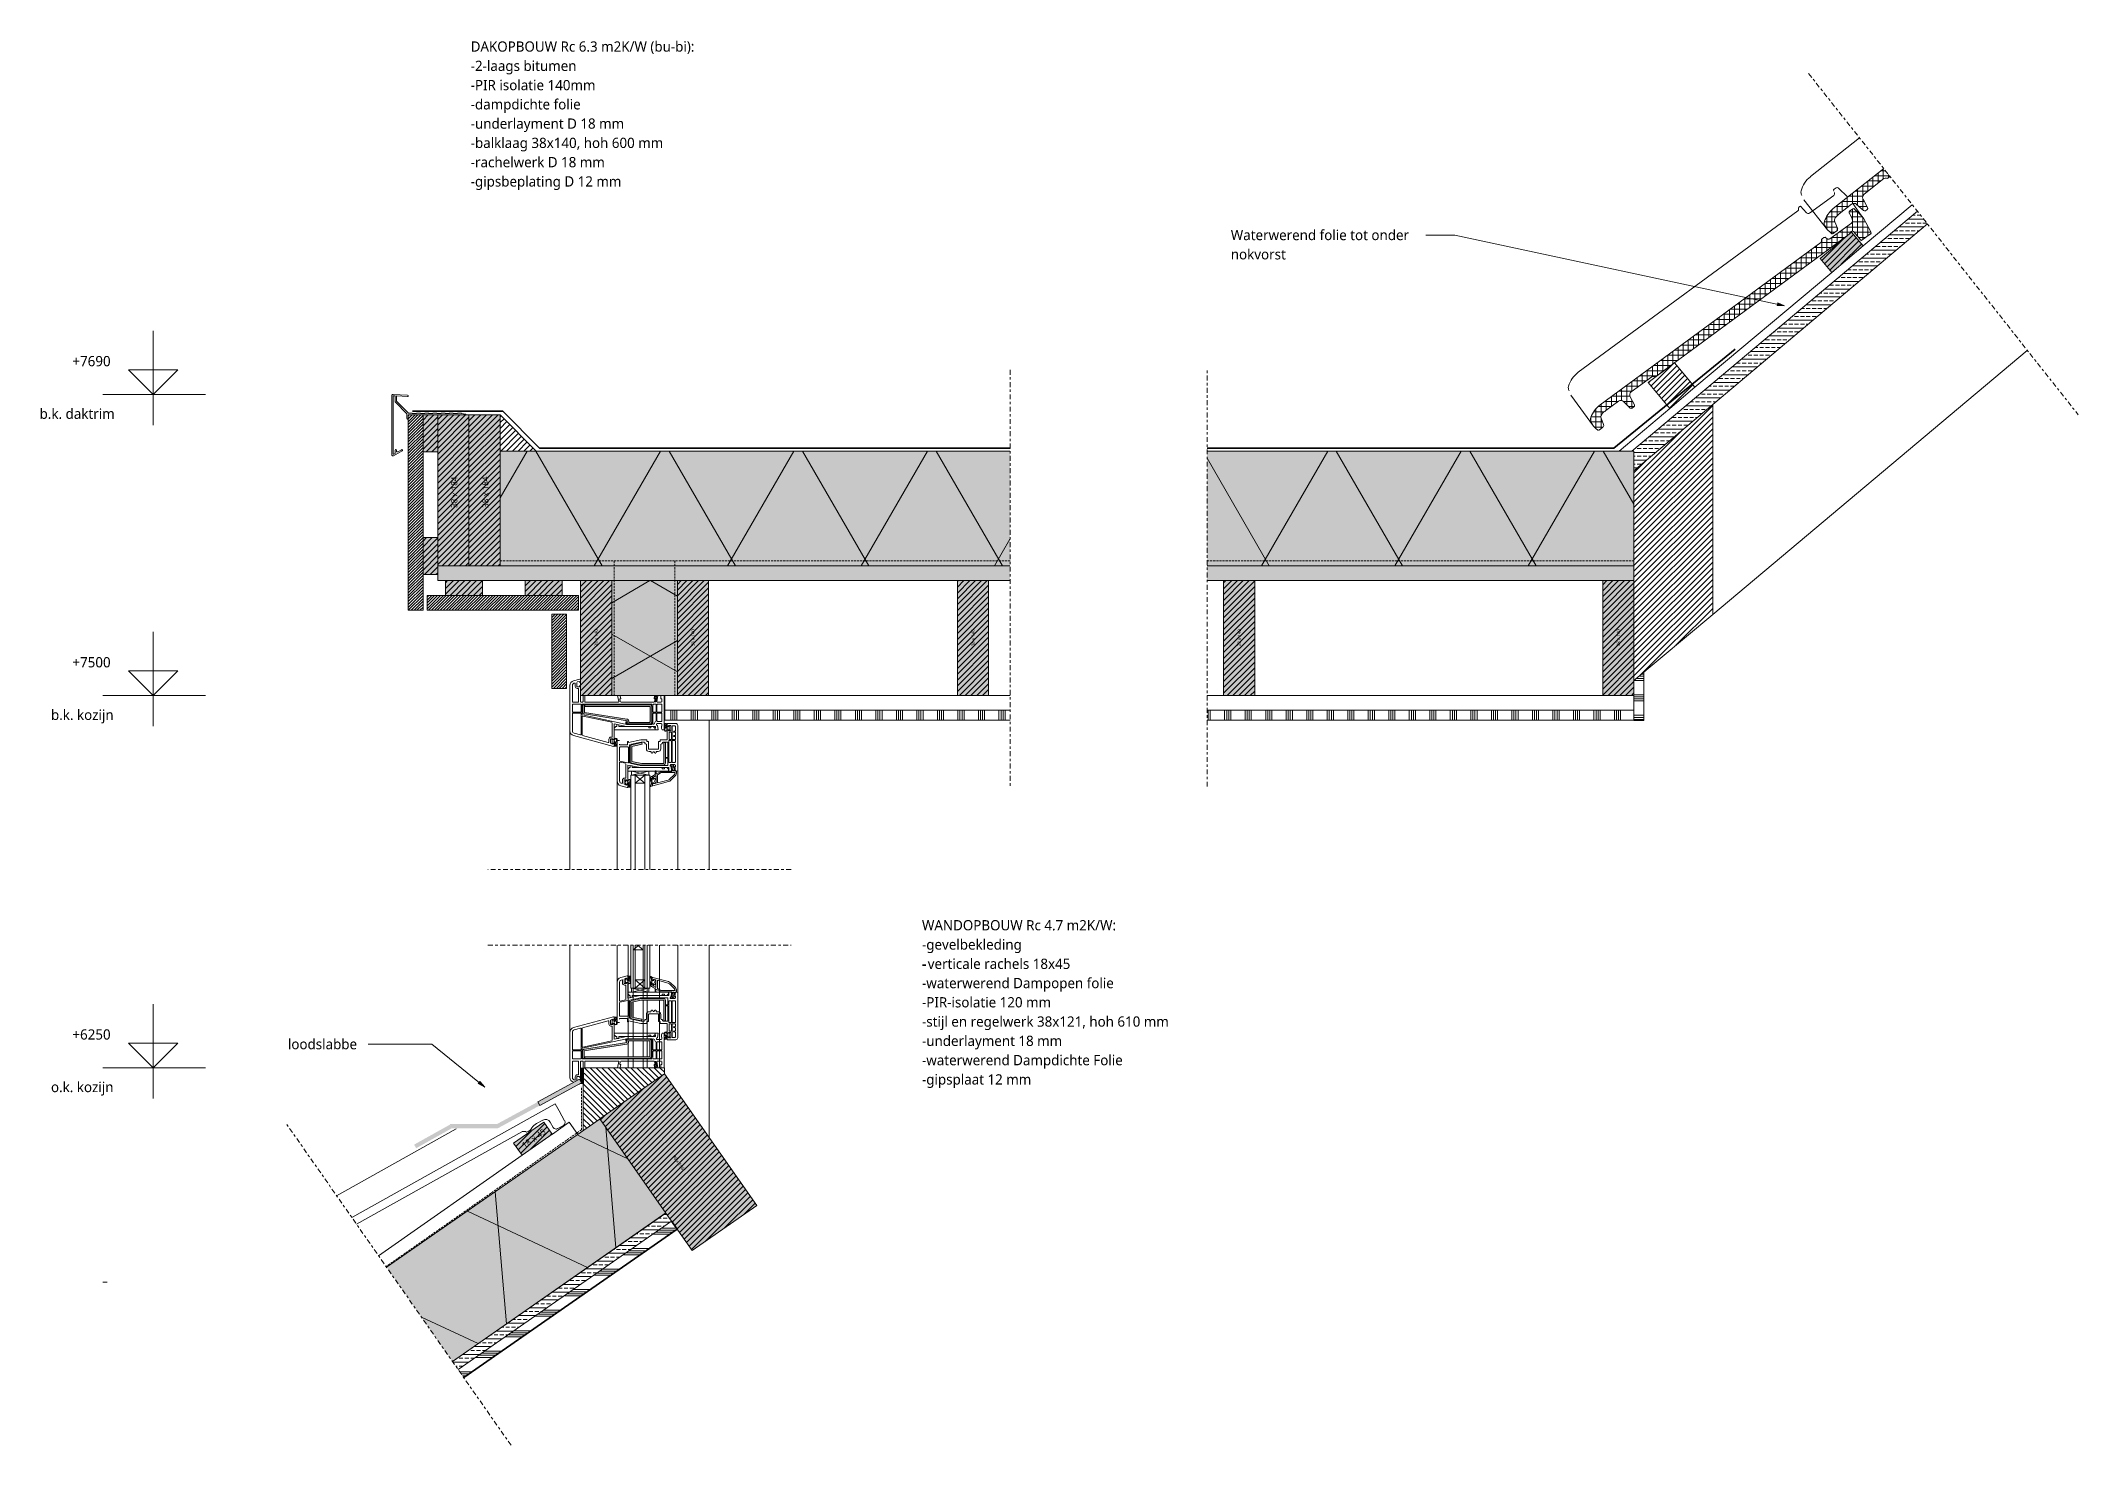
# Model space of a CAD drawing. Header units: millimetres. Extents: x 1813 to 34621, y -2347 to 13791.
# Drawn here: x 2617 to 5100, y -2347 to -635 of the extents above; entities that cross this region are included whole.
import ezdxf

# ---------------------------------------------------------------- set-up
doc = ezdxf.new("R2010")
doc.units = ezdxf.units.MM
doc.linetypes.add('MV_center', pattern=[15, 6, -3, 3, -3])
doc.linetypes.add('MV_hidden', pattern=[3.75, 2.5, -1.25])
for name, color, linetype, lineweight in [('A-ANNO-NOTE', 131, 'Continuous', 18), ('A-DETL', 90, 'Continuous', 13), ('A-DETL-GENF', 92, 'Continuous', 18), ('A-DETL-MEDM', 33, 'Continuous', 18), ('A-DETL-THIN', 151, 'Continuous', 18), ('G-ANNO-TEXT', 231, 'Continuous', 13)]:
    doc.layers.add(name, color=color, linetype=linetype, lineweight=lineweight)
doc.styles.add('Segoe UI', font='segoeui.ttf', dxfattribs={"height": 7.5})
doc.styles.add('Segoe UI_1', font='segoeui.ttf', dxfattribs={"height": 4})
doc.styles.add('Segoe UI_3', font='segoeui.ttf', dxfattribs={"height": 12.5})
doc.styles.add('Segoe UI_B', font='segoeui.ttf', dxfattribs={"height": 12.5})
pattern_1 = [(0, (0, 0), (0, 9.476), []), (0, (0, 4.738), (0, 9.476), [4.738, -2.369])]
pattern_2 = [(45, (0, 0), (-1.767767, 1.767767), [])]
pattern_3 = [(0, (0, 0), (0, 6.25), []), (90, (0, 0), (-6.25, 4e-16), [])]
pattern_4 = [(45, (0, 0), (-3.535534, 3.535534), [])]
pattern_5 = [(0, (0, 10), (0, 25), []), (0, (0, 12.5), (0, 25), []), (0, (0, 15), (0, 25), []), (0, (0, 17.5), (0, 25), [])]

msp = doc.modelspace()

# ---------------------------------------------------------------- texts
at = {"layer": 'A-ANNO-NOTE', "lineweight": 13, "attachment_point": 1}
for s, insert, char_height, width, rotation, style in [('38 x 184', (3117.5, -1204.7), 7.5, 47.3, 90, 'Segoe UI'), ('38 x 184', (3155.5, -1204.7), 7.5, 47.3, 90, 'Segoe UI'), ('38 x 140', (3292.2, -1373.4), 4, 27.658, 90, 'Segoe UI_1'), ('38 x 140', (3410.2, -1373.4), 4, 27.658, 90, 'Segoe UI_1'), ('38 x 140', (3751.4, -1373.4), 4, 27.658, 90, 'Segoe UI_1'), ('38 x 140', (4075.8, -1373.4), 4, 27.658, 90, 'Segoe UI_1'), ('38 x 140', (4537.8, -1373.4), 4, 27.658, 90, 'Segoe UI_1'), ('18 x 45', (3202.7, -1979.4), 7.5, 40.485, 35, 'Segoe UI'), ('96 x 196', (3390.2, -1992.8), 4, 27.658, 304.9957, 'Segoe UI_1')]:
    msp.add_mtext(s, dxfattribs=dict(at, insert=insert, char_height=char_height, width=width, rotation=rotation, style=style))
at = {"layer": 'G-ANNO-TEXT', "color": 7, "char_height": 12.5, "attachment_point": 1}
for s, insert, width, style in [('DAKOPBOUW Rc 6.3 m2K/W (bu-bi):', (3141.3, -636.2), 368.375, 'Segoe UI_B'), ('-2-laags bitumen', (3141.3, -659.7), 161.139, 'Segoe UI_3'), ('-PIR isolatie 140mm ', (3141.3, -683.2), 194.81, 'Segoe UI_3'), ('-dampdichte folie', (3141.3, -706.6), 167.152, 'Segoe UI_3'), ('-underlayment D 18 mm', (3141.3, -730.1), 231.688, 'Segoe UI_3'), ('-balklaag 38x140, hoh 600 mm', (3141.3, -753.6), 291.013, 'Segoe UI_3'), ('-rachelwerk D 18 mm', (3141.3, -777.1), 201.624, 'Segoe UI_3'), ('-gipsbeplating D 12 mm                      ', (3141.3, -800.6), 361.561, 'Segoe UI_3'), ('Waterwerend folie tot onder ', (4067.5, -865.9), 272.975, 'Segoe UI_3'), ('nokvorst', (4067.5, -889.4), 80.57, 'Segoe UI_3'), ('+7690', (2656, -1019.6), 60.928, 'Segoe UI_3'), ('b.k. daktrim', (2616, -1083.7), 109.43, 'Segoe UI_3'), ('+7500', (2656, -1386.6), 60.928, 'Segoe UI_3'), ('b.k. kozijn', (2629.9, -1450.7), 92.595, 'Segoe UI_3'), ('WANDOPBOUW Rc 4.7 m2K/W:', (3691.2, -1707.1), 317.067, 'Segoe UI_B'), ('-gevelbekleding', (3691.2, -1730.6), 151.118, 'Segoe UI_3'), ('\\fSegoe UI|b1|i0|c0|p34|;-', (3691.2, -1754.1), 8.418, 'Segoe UI_B'), ('verticale rachels 18x45', (3698.2, -1754.1), 210.844, 'Segoe UI_3'), ('-waterwerend Dampopen folie', (3691.2, -1777.6), 287.004, 'Segoe UI_3'), ('-PIR-isolatie 120 mm ', (3691.2, -1801), 203.228, 'Segoe UI_3'), ('-stijl en regelwerk 38x121, hoh 610 mm', (3691.2, -1824.5), 371.181, 'Segoe UI_3'), ('+6250', (2656, -1840.2), 60.928, 'Segoe UI_3'), ('-underlayment 18 mm', (3691.2, -1848), 210.844, 'Segoe UI_3'), ('-waterwerend Dampdichte Folie', (3691.2, -1871.5), 300.232, 'Segoe UI_3'), ('o.k. kozijn', (2629.9, -1904.3), 92.595, 'Segoe UI_3'), ('-gipsplaat 12 mm ', (3691.2, -1895), 171.962, 'Segoe UI_3')]:
    msp.add_mtext(s, dxfattribs=dict(at, insert=insert, width=width, style=style))
at = {"layer": 'G-ANNO-TEXT', "color": 39, "insert": (2918.6, -1852), "char_height": 12.5, "width": 103.418, "attachment_point": 1, "rotation": 0, "style": 'Segoe UI_3'}
msp.add_mtext('loodslabbe', dxfattribs=at)

# ---------------------------------------------------------------- blocks, each defined once
blk = doc.blocks.new('31 dubbel_glas - Type 1-3439588-Details Verbouwingen')
at = {"layer": 'A-DETL-GENF', "lineweight": 13}
for p, q in [((16.4, 23), (27.6, 23)), ((16.4, 17), (27.6, 17)), ((27.6, 5), (16.4, 5)), ((27.6, 0), (16.4, 0)), ((29.6, 23), (46.4, 23)), ((29.6, 17), (49.1, 17)), ((49.1, 5), (29.6, 5)), ((49.1, 0), (29.6, 0)), ((51, 23), (165.8, 23)), ((51.1, 17), (75.6, 17)), ((98.9, 5), (51.1, 5)), ((98.9, 0), (51.1, 0)), ((77.6, 17), (96.7, 17)), ((98.8, 17), (165.8, 17)), ((165.8, 5), (100.9, 5)), ((165.8, 0), (100.9, 0)), ((160, 5), (160, 17)), ((160, 17), (165.8, 10.1)), ((160, 5), (165.8, 11.9))]:
    blk.add_line(p, q, dxfattribs=at)
blk = doc.blocks.new('42 isolatie - Type 1-5094348-Details Verbouwingen')
at = {"layer": 'A-DETL-GENF'}
h = blk.add_hatch(color=256, dxfattribs=at)
h.paths.add_polyline_path([(1381.8, -0.8), (760.5, -0.8), (760.5, -140.8), (1381.8, -140.8)])
h.paths.add_polyline_path([(439.4, -0.8), (0.3, -0.8), (0.3, -140.8), (520.3, -140.8), (520.3, -0.8)])
at = {"layer": 'A-DETL-GENF', "lineweight": 13}
h = blk.add_hatch(dxfattribs=at)
h.set_pattern_fill('FP_16', color=256, style=0, pattern_type=2)
h.set_pattern_definition([(300, (-857.8, -704), (-121.936, -70.4), []), (240, (-857.8, -704), (-121.936, 70.4), [])])
h.paths.add_polyline_path([(1381.8, -0.8), (760.5, -0.8), (760.5, -140.8), (1381.8, -140.8)])
h.paths.add_polyline_path([(439.4, -0.8), (0.3, -0.8), (0.3, -140.8), (520.3, -140.8), (520.3, -0.8)])
at = {"layer": 'A-DETL-GENF'}
for p, q in [((520.3, -0.8), (0.3, -0.8)), ((0.3, -0.8), (0.3, -116.7)), ((520.3, -0.8), (0.3, -0.8)), ((1381.8, -0.8), (760.5, -0.8)), ((1381.8, -0.8), (760.5, -0.8)), ((0.3, -116.7), (0.3, -140.8)), ((0.3, -116.7), (0.3, -140.8)), ((0.3, -140.8), (520.3, -140.8)), ((0.3, -140.8), (520.3, -140.8)), ((760.5, -140.8), (1337.8, -140.8)), ((760.5, -140.8), (1337.8, -140.8)), ((1337.8, -140.8), (1381.8, -140.8))]:
    blk.add_line(p, q, dxfattribs=at)
blk = doc.blocks.new('27 compri_daktrim - Type 1-3429338-Details Verbouwingen')
at = {"layer": 'A-DETL-GENF', "lineweight": 13}
for p, q in [((-18.4, 25), (-0.8, 24.1)), ((-20, -48.5), (-20, 23.5)), ((-15.9, 23.3), (-18.4, 23.4)), ((-18.4, 23.4), (-18.4, -47.5)), ((-15.9, 16.3), (-15.9, 23.3)), ((-15.6, 15.6), (-1.5, 1.5)), ((-14.3, 16.6), (-14.3, 23.2)), ((-14.3, 23.2), (-0.8, 22.5)), ((0.3, 2), (-14.3, 16.6)), ((-1.5, 1.5), (-1.5, -4.3)), ((4.7, 2), (0.3, 2)), ((10, 1.6), (5, 1.6)), ((14.7, 2), (10.3, 2)), ((20, 1.6), (15, 1.6)), ((24.7, 2), (20.3, 2)), ((30, 1.6), (25, 1.6)), ((34.7, 2), (30.3, 2)), ((40, 1.6), (35, 1.6)), ((44.7, 2), (40.3, 2)), ((50, 1.6), (45, 1.6)), ((54.7, 2), (50.3, 2)), ((60, 1.6), (55, 1.6)), ((64.7, 2), (60.3, 2)), ((69.6, 1), (65, 1.6)), ((-17.8, -49.8), (-7.4, -43.8)), ((-17.6, -47.9), (-15.9, -46.9)), ((-15.9, -46.9), (-15.9, -42.8)), ((-14.3, -42.8), (-14.3, -44.2)), ((-12.8, -45.1), (-8.2, -42.4))]:
    blk.add_line(p, q, dxfattribs=at)
for centre, radius, start, end in [((-18.5, 23.5), 1.5, 87, 180), ((-14.9, 16.3), 1, 180, 225), ((-0.8, 23.3), 0.8, 360, 87), ((-0.8, 23.3), 0.8, 267, 0), ((4.7, 1.7), 0.3, 340.5288, 90), ((10.3, 1.7), 0.3, 90, 199.4712), ((14.7, 1.7), 0.3, 340.5288, 90), ((20.3, 1.7), 0.3, 90, 199.4712), ((24.7, 1.7), 0.3, 340.5288, 90), ((30.3, 1.7), 0.3, 90, 199.4712), ((34.7, 1.7), 0.3, 340.5288, 90), ((40.3, 1.7), 0.3, 90, 199.4712), ((44.7, 1.7), 0.3, 340.5288, 90), ((50.3, 1.7), 0.3, 90, 199.4712), ((54.7, 1.7), 0.3, 340.5288, 90), ((60.3, 1.7), 0.3, 90, 199.4712), ((64.7, 1.7), 0.3, 340.9679, 90), ((69.5, 0.5), 0.5, 270, 82.4599), ((-0.7, -4.3), 0.75, 180, 270), ((-0.7, -4.3), 0.75, 270, 0), ((-18.5, -48.5), 1.5, 180, 300), ((-17.9, -47.5), 0.5, 180, 300), ((-15.1, -42.8), 0.8, 90, 180), ((-15.1, -42.8), 0.8, 360, 90), ((-13.3, -44.2), 1, 180, 300), ((-7.8, -43.1), 0.8, 360, 120), ((-7.8, -43.1), 0.8, 300, 0)]:
    blk.add_arc(centre, radius, start, end, dxfattribs=at)
blk = doc.blocks.new('NLRS_00_DI_hout_rechthoekig - SLS 38x140 2-5092986-Details Verbouwingen')
at = {"layer": 'A-DETL-GENF', "lineweight": 13}
blk.add_hatch(color=256, dxfattribs=at).paths.add_polyline_path([(0, 0), (0, -38), (140, -38), (140, 0), (18.2, 0)])
at = {"layer": 'A-DETL-MEDM', "lineweight": 13}
h = blk.add_hatch(dxfattribs=at)
h.set_pattern_fill('FP_218', color=256, style=0, pattern_type=2)
h.set_pattern_definition([(315, (1433.399, 4520.663), (3.535534, 3.535534), [])])
h.paths.add_polyline_path([(0, 0), (0, -38), (140, -38), (140, 0), (18.2, 0)])
at = {"layer": 'A-DETL-MEDM'}
for p, q in [((0, 0), (140, 0)), ((0, -38), (0, 0)), ((140, 0), (140, -38)), ((140, 0), (140, -38)), ((140, 0), (140, -38)), ((18.2, -38), (0, -38)), ((18.2, -38), (0, -38)), ((140, -38), (18.2, -38)), ((140, -38), (18.2, -38))]:
    blk.add_line(p, q, dxfattribs=at)
blk = doc.blocks.new('NLRS_00_DI_hout_rechthoekig - SLS 38x140 2-V145-Details Verbouwingen')
at = {"layer": 'A-DETL-GENF', "lineweight": 13}
blk.add_hatch(color=256, dxfattribs=at).paths.add_polyline_path([(0, -38), (140, -38), (140, 0), (0, 0)])
at = {"layer": 'A-DETL-MEDM', "lineweight": 13}
h = blk.add_hatch(dxfattribs=at)
h.set_pattern_fill('FP_219', color=256, style=0, pattern_type=2)
h.set_pattern_definition([(315, (1433.399, 4058.663), (3.535534, 3.535534), [])])
h.paths.add_polyline_path([(0, -38), (140, -38), (140, 0), (0, 0)])
at = {"layer": 'A-DETL-MEDM'}
for p, q in [((0, 0), (140, 0)), ((0, -38), (0, 0)), ((140, 0), (140, -38)), ((140, 0), (140, -38)), ((140, 0), (140, -38)), ((140, -38), (0, -38)), ((140, -38), (0, -38))]:
    blk.add_line(p, q, dxfattribs=at)
blk = doc.blocks.new('00 hout_rechthoekig_sls - SLS 38x184-V146-Details Verbouwingen')
at = {"layer": 'A-DETL-GENF', "lineweight": 13}
blk.add_hatch(color=256, dxfattribs=at).paths.add_polyline_path([(184, 0), (0, 0), (0, -38), (184, -38)])
at = {"layer": 'A-DETL-MEDM', "lineweight": 13}
h = blk.add_hatch(dxfattribs=at)
h.set_pattern_fill('FP_220', color=256, style=0, pattern_type=2)
h.set_pattern_definition([(135, (-1091.399, -3139.155), (-3.535534, -3.535534), [])])
h.paths.add_polyline_path([(184, 0), (0, 0), (0, -38), (184, -38)])
at = {"layer": 'A-DETL-MEDM'}
for p, q in [((0, 0), (184, 0)), ((0, -38), (0, 0)), ((184, 0), (184, -38)), ((184, 0), (184, -38)), ((184, 0), (184, -38)), ((45, -38), (0, -38)), ((45, -38), (0, -38)), ((149.5, -38), (45, -38)), ((149.5, -38), (45, -38)), ((184, -38), (149.5, -38)), ((184, -38), (149.5, -38))]:
    blk.add_line(p, q, dxfattribs=at)
blk = doc.blocks.new('00 hout_rechthoekig_sls - SLS 38x184-V147-Details Verbouwingen')
at = {"layer": 'A-DETL-GENF', "lineweight": 13}
blk.add_hatch(color=256, dxfattribs=at).paths.add_polyline_path([(184, -38), (184, 0), (0, 0), (0, -38)])
at = {"layer": 'A-DETL-MEDM', "lineweight": 13}
h = blk.add_hatch(dxfattribs=at)
h.set_pattern_fill('FP_221', color=256, style=0, pattern_type=2)
h.set_pattern_definition([(135, (-1091.399, -3177.155), (-3.535534, -3.535534), [])])
h.paths.add_polyline_path([(184, 0), (0, 0), (0, -38), (184, -38)])
at = {"layer": 'A-DETL-MEDM'}
for p, q in [((0, 0), (184, 0)), ((0, -38), (0, 0)), ((184, 0), (184, -38)), ((184, 0), (184, -38)), ((184, 0), (184, -38)), ((184, -38), (0, -38)), ((184, -38), (0, -38))]:
    blk.add_line(p, q, dxfattribs=at)
blk = doc.blocks.new('00 hout_rechthoekig_sls - Vuren Gewolmaniseerd 18x45-5094349-Details Verbouwingen')
at = {"layer": 'A-DETL-GENF', "lineweight": 13}
blk.add_hatch(color=256, dxfattribs=at).paths.add_polyline_path([(0, -18), (45, -18), (45, 0), (0, 0)])
at = {"layer": 'A-DETL-MEDM', "lineweight": 13}
h = blk.add_hatch(dxfattribs=at)
h.set_pattern_fill('FP_222', color=256, style=0, pattern_type=2)
h.set_pattern_definition([(315, (1285.899, 3083.155), (3.535534, 3.535534), [])])
h.paths.add_polyline_path([(0, -18), (45, -18), (45, 0), (0, 0)])
at = {"layer": 'A-DETL-MEDM'}
for p, q in [((0, 0), (45, 0)), ((0, -18), (0, 0)), ((45, 0), (45, -18)), ((45, 0), (45, -18)), ((45, 0), (45, -18)), ((45, -18), (0, -18)), ((45, -18), (0, -18))]:
    blk.add_line(p, q, dxfattribs=at)
blk = doc.blocks.new('00 hout_rechthoekig_sls - Vuren Gewolmaniseerd 18x45-V148-Details Verbouwingen')
at = {"layer": 'A-DETL-GENF', "lineweight": 13}
blk.add_hatch(color=256, dxfattribs=at).paths.add_polyline_path([(0, -18), (45, -18), (45, 0), (0, 0)])
at = {"layer": 'A-DETL-MEDM', "lineweight": 13}
h = blk.add_hatch(dxfattribs=at)
h.set_pattern_fill('FP_223', color=256, style=0, pattern_type=2)
h.set_pattern_definition([(315, (1136.399, 3083.155), (3.535534, 3.535534), [])])
h.paths.add_polyline_path([(0, -18), (45, -18), (45, 0), (0, 0)])
at = {"layer": 'A-DETL-MEDM'}
for p, q in [((0, 0), (45, 0)), ((0, -18), (0, 0)), ((45, 0), (45, -18)), ((45, 0), (45, -18)), ((45, 0), (45, -18)), ((45, -18), (0, -18)), ((45, -18), (0, -18))]:
    blk.add_line(p, q, dxfattribs=at)
blk = doc.blocks.new('00 hout_rechthoekig_sls - Vuren Gewolmaniseerd 22x50-5094350-Details Verbouwingen')
at = {"layer": 'A-DETL-GENF', "lineweight": 13}
blk.add_hatch(color=256, dxfattribs=at).paths.add_polyline_path([(0, -22), (50, -22), (50, 0), (0, 0)])
at = {"layer": 'A-DETL-MEDM', "lineweight": 13}
h = blk.add_hatch(dxfattribs=at)
h.set_pattern_fill('FP_224', color=256, style=0, pattern_type=2)
h.set_pattern_definition([(4.955, (-3083.986, 3768.592), (-0.4318665, 4.981314), [])])
h.paths.add_polyline_path([(0, -22), (50, -22), (50, 0), (0, 0)])
at = {"layer": 'A-DETL-MEDM'}
for p, q in [((0, 0), (50, 0)), ((0, -22), (0, 0)), ((50, 0), (50, -22)), ((50, 0), (50, -22)), ((50, 0), (50, -22)), ((50, -22), (0, -22)), ((50, -22), (0, -22))]:
    blk.add_line(p, q, dxfattribs=at)
blk = doc.blocks.new('NLRS_00_DI_maskeer - Type 1-5094345-Details Verbouwingen')
at = {"layer": 'A-DETL-GENF', "linetype": 'MV_center'}
blk.add_line((408, 0), (-100, 0), dxfattribs=at)
blk = doc.blocks.new('NLRS_00_DI_maskeer - Type 1-5094346-Details Verbouwingen')
at = {"layer": 'A-DETL-GENF', "linetype": 'MV_center'}
blk.add_line((-100, 0), (408, 0), dxfattribs=at)
blk = doc.blocks.new('NLRS_00_DI_maskeer - Type 1-5094351-Details Verbouwingen')
at = {"layer": 'A-DETL-GENF', "linetype": 'MV_center'}
blk.add_line((-100, 0), (430.1, 0), dxfattribs=at)
blk = doc.blocks.new('42 isolatie - Type 1-V149-Details Verbouwingen')
at = {"layer": 'A-DETL-GENF'}
blk.add_hatch(color=256, dxfattribs=at).paths.add_polyline_path([(50.9, 0.8), (367.7, 0.8), (367.2, 140.8), (50.6, 140.8), (50.8, 35.3)])
at = {"layer": 'A-DETL-GENF', "lineweight": 13}
h = blk.add_hatch(dxfattribs=at)
h.set_pattern_fill('FP_5', color=256, style=0, pattern_type=2)
h.set_pattern_definition([(60, (-857.8, 704), (-121.936, 70.4), []), (120, (-857.8, 704), (-121.936, -70.4), [])])
h.paths.add_polyline_path([(50.9, 0.8), (367.7, 0.8), (367.2, 140.8), (50.6, 140.8), (50.8, 35.3)])
at = {"layer": 'A-DETL-GENF'}
for p, q in [((367.3, 140.8), (50.6, 140.8)), ((367.3, 140.8), (50.6, 140.8)), ((50.9, 0.8), (367.7, 0.8))]:
    blk.add_line(p, q, dxfattribs=at)
blk = doc.blocks.new('00 hout_rechthoekig_sls - Vuren 96x196-V150-Details Verbouwingen')
at = {"layer": 'A-DETL-GENF', "lineweight": 13}
blk.add_hatch(color=256, dxfattribs=at).paths.add_polyline_path([(196, -96), (196, 0), (0, 0), (0, -96), (164, -96)])
at = {"layer": 'A-DETL-MEDM', "lineweight": 13}
h = blk.add_hatch(dxfattribs=at)
h.set_pattern_fill('FP_225', color=256, style=0, pattern_type=2)
h.set_pattern_definition([(100.004, (-3488.812, -1680.423), (-4.923978, -0.8685846), [])])
h.paths.add_polyline_path([(196, -96), (196, 0), (0, 0), (0, -96), (164, -96)])
at = {"layer": 'A-DETL-MEDM'}
for p, q in [((0, 0), (196, 0)), ((0, -96), (0, 0)), ((196, 0), (196, -96)), ((196, 0), (196, -96)), ((196, 0), (196, -96)), ((140.1, -96), (0, -96)), ((140.1, -96), (0, -96)), ((152.1, -96), (140.1, -96)), ((152.1, -96), (140.1, -96)), ((196, -96), (152.1, -96)), ((196, -96), (152.1, -96))]:
    blk.add_line(p, q, dxfattribs=at)
blk = doc.blocks.new('31 dubbel_glas - Type 1-V151-Details Verbouwingen')
at = {"layer": 'A-DETL-GENF', "lineweight": 13}
for p, q in [((67, 23), (119.3, 23)), ((67, 17), (119.3, 17)), ((119.3, 5), (67, 5)), ((119.3, 0), (67, 0)), ((109.3, 5), (109.3, 17)), ((109.3, 17), (119.3, 5)), ((109.3, 5), (119.3, 17)), ((119.3, 23), (119.3, 0))]:
    blk.add_line(p, q, dxfattribs=at)
blk = doc.blocks.new('33 sparing - Type 1-4933726-Details Verbouwingen')
at = {"layer": 'A-DETL-GENF'}
for p, q in [((0, 5), (21, 5)), ((0, 0), (0, 5)), ((0, 5), (21, 0)), ((21, 5), (0, 0)), ((21, 0), (0, 0)), ((21, 5), (21, 0))]:
    blk.add_line(p, q, dxfattribs=at)
blk = doc.blocks.new('31 dubbel_glas - Type 1-V152-Details Verbouwingen')
at = {"layer": 'A-DETL-GENF', "lineweight": 13}
for p, q in [((0, 23), (115.2, 23)), ((0, 0), (0, 23)), ((0, 17), (115.2, 17)), ((0, 5), (10, 17)), ((0, 17), (10, 5)), ((115.2, 5), (0, 5)), ((115.2, 0), (0, 0)), ((10, 17), (10, 5))]:
    blk.add_line(p, q, dxfattribs=at)
blk = doc.blocks.new('21 Line_Finishing - Lead-V153-Details Verbouwingen')
at = {"layer": 'A-DETL-GENF', "lineweight": 13}
blk.add_hatch(color=256, dxfattribs=at).paths.add_polyline_path([(20, 1.9), (20, 5), (0, 5), (0, 0), (15, 0), (18.4, 1.9), (19.5, 0), (20, 0)])
blk = doc.blocks.new('21 Line_Finishing - Lead-V154-Details Verbouwingen')
at = {"layer": 'A-DETL-GENF', "lineweight": 13}
blk.add_hatch(color=256, dxfattribs=at).paths.add_polyline_path([(0, 0), (57.9, 0), (57.9, 5), (1.3, 5), (2.4, 4.4)])
blk = doc.blocks.new('21 Line_Finishing - Lead-3439738-Details Verbouwingen')
at = {"layer": 'A-DETL-GENF', "lineweight": 13}
blk.add_hatch(color=256, dxfattribs=at).paths.add_polyline_path([(0, 0), (0, -5), (58.5, -5), (58.5, -4.4), (56, 0)])
blk = doc.blocks.new('47 dakpan - Type 1-V155-Details Verbouwingen')
at = {"layer": 'A-DETL-GENF', "lineweight": 13}
blk.add_line((-115.9, 52.3), (-282.2, 66.9), dxfattribs=at)
at = {"layer": 'A-DETL-MEDM'}
for p, q in [((0.9, 10), (-281.8, 34.7)), ((-51.6, 4.5), (-281.7, 24.6)), ((-31.4, 2.7), (-22.6, 2)), ((0, 0), (0.9, 10)), ((-16.5, -5.2), (-17.2, -12.6)), ((-13.5, -16.9), (-5.6, -17.6)), ((0, 0), (-1.2, -13.9))]:
    blk.add_line(p, q, dxfattribs=at)
for centre, radius, start, end in [((-53.8, -2.7), 7.57, 28.5437, 72.5437), ((-43.9, 8), 7.82, 244.9241, 307.5926), ((-33.2, -14.1), 17, 83.7682, 110.274), ((-23.2, -4.7), 6.67, 355, 85), ((-13.2, -12.9), 4, 175, 265), ((-5.2, -13.6), 4, 265, 355)]:
    blk.add_arc(centre, radius, start, end, dxfattribs=at)
blk = doc.blocks.new('00 hout_rechthoekig_sls - Vuren Gewolmaniseerd 18x45-V156-Details Verbouwingen')
at = {"layer": 'A-DETL-GENF', "lineweight": 13}
blk.add_hatch(color=256, dxfattribs=at).paths.add_polyline_path([(0, -18), (45, -18), (45, 0), (0, 0)])
at = {"layer": 'A-DETL-MEDM', "lineweight": 13}
h = blk.add_hatch(dxfattribs=at)
h.set_pattern_fill('FP_226', color=256, style=0, pattern_type=2)
h.set_pattern_definition([(10, (-1480.966, 3452.882), (-0.868241, 4.924039), [])])
h.paths.add_polyline_path([(0, -18), (45, -18), (45, 0), (0, 0)])
at = {"layer": 'A-DETL-MEDM'}
for p, q in [((0, 0), (45, 0)), ((0, -18), (0, 0)), ((45, 0), (45, -18)), ((45, 0), (45, -18)), ((45, 0), (45, -18)), ((45, -18), (0, -18)), ((45, -18), (0, -18))]:
    blk.add_line(p, q, dxfattribs=at)
blk = doc.blocks.new('21 Line_Finishing - Lead-V157-Details Verbouwingen')
at = {"layer": 'A-DETL-GENF', "lineweight": 13}
blk.add_hatch(color=256, dxfattribs=at).paths.add_polyline_path([(50, 0), (0, 0), (0, -5), (50, -5)])
blk = doc.blocks.new('NLRS_00_DI_maskeer - Type 1-4234728-Details Verbouwingen')
at = {"layer": 'A-DETL-GENF', "linetype": 'MV_center'}
blk.add_line((-100, 0), (379.9, 0), dxfattribs=at)
blk = doc.blocks.new('NLRS_00_DI_hout_rechthoekig - SLS 38x140 2-V158-Details Verbouwingen')
at = {"layer": 'A-DETL-GENF', "lineweight": 13}
blk.add_hatch(color=256, dxfattribs=at).paths.add_polyline_path([(0, -38), (140, -38), (140, 0), (0, 0)])
at = {"layer": 'A-DETL-MEDM', "lineweight": 13}
h = blk.add_hatch(dxfattribs=at)
h.set_pattern_fill('FP_227', color=256, style=0, pattern_type=2)
h.set_pattern_definition([(315, (1433.399, 3275.155), (3.535534, 3.535534), [])])
h.paths.add_polyline_path([(0, -38), (140, -38), (140, 0), (0, 0)])
at = {"layer": 'A-DETL-MEDM'}
for p, q in [((0, 0), (140, 0)), ((0, -38), (0, 0)), ((140, 0), (140, -38)), ((140, 0), (140, -38)), ((140, 0), (140, -38)), ((140, -38), (0, -38)), ((140, -38), (0, -38))]:
    blk.add_line(p, q, dxfattribs=at)
blk = doc.blocks.new('00 hout_rechthoekig_sls - Vuren Gewolmaniseerd 18x45-V159-Details Verbouwingen')
at = {"layer": 'A-DETL-GENF', "lineweight": 13}
blk.add_hatch(color=256, dxfattribs=at).paths.add_polyline_path([(45, -18), (45, 0), (0, 0), (0, -18)])
at = {"layer": 'A-DETL-MEDM', "lineweight": 13}
h = blk.add_hatch(dxfattribs=at)
h.set_pattern_fill('FP_228', color=256, style=0, pattern_type=2)
h.set_pattern_definition([(45, (-3110.64, 1293.399), (-3.535534, 3.535534), [])])
h.paths.add_polyline_path([(45, -18), (45, 0), (0, 0), (0, -18)])
at = {"layer": 'A-DETL-MEDM'}
for p, q in [((0, 0), (45, 0)), ((0, -18), (0, 0)), ((45, 0), (45, -18)), ((45, 0), (45, -18)), ((45, 0), (45, -18)), ((45, -18), (0, -18)), ((45, -18), (0, -18))]:
    blk.add_line(p, q, dxfattribs=at)
blk = doc.blocks.new('00 hout_rechthoekig_sls - Vuren Gewolmaniseerd 18x45-V160-Details Verbouwingen')
at = {"layer": 'A-DETL-GENF', "lineweight": 13}
blk.add_hatch(color=256, dxfattribs=at).paths.add_polyline_path([(45, -18), (45, 0), (0, 0), (0, -18)])
at = {"layer": 'A-DETL-MEDM', "lineweight": 13}
h = blk.add_hatch(dxfattribs=at)
h.set_pattern_fill('FP_229', color=256, style=0, pattern_type=2)
h.set_pattern_definition([(45, (-3207.706, 1293.399), (-3.535534, 3.535534), [])])
h.paths.add_polyline_path([(45, -18), (45, 0), (0, 0), (0, -18)])
at = {"layer": 'A-DETL-MEDM'}
for p, q in [((0, 0), (45, 0)), ((0, -18), (0, 0)), ((45, 0), (45, -18)), ((45, 0), (45, -18)), ((45, 0), (45, -18)), ((45, -18), (0, -18)), ((45, -18), (0, -18))]:
    blk.add_line(p, q, dxfattribs=at)
blk = doc.blocks.new('NLRS_00_DI_hout_rechthoekig - SLS 38x140 2-V161-Details Verbouwingen')
at = {"layer": 'A-DETL-GENF', "lineweight": 13}
blk.add_hatch(color=256, dxfattribs=at).paths.add_polyline_path([(0, -38), (140, -38), (140, 0), (0, 0)])
at = {"layer": 'A-DETL-MEDM', "lineweight": 13}
h = blk.add_hatch(dxfattribs=at)
h.set_pattern_fill('FP_230', color=256, style=0, pattern_type=2)
h.set_pattern_definition([(315, (1433.399, 3393.155), (3.535534, 3.535534), [])])
h.paths.add_polyline_path([(0, -38), (140, -38), (140, 0), (0, 0)])
at = {"layer": 'A-DETL-MEDM'}
for p, q in [((0, 0), (140, 0)), ((0, -38), (0, 0)), ((140, 0), (140, -38)), ((140, 0), (140, -38)), ((140, 0), (140, -38)), ((140, -38), (0, -38)), ((140, -38), (0, -38))]:
    blk.add_line(p, q, dxfattribs=at)
blk = doc.blocks.new('NLRS_00_DI_hout_rechthoekig - SLS 38x140 2-V162-Details Verbouwingen')
at = {"layer": 'A-DETL-GENF', "lineweight": 13}
blk.add_hatch(color=256, dxfattribs=at).paths.add_polyline_path([(0, -38), (140, -38), (140, 0), (0, 0)])
at = {"layer": 'A-DETL-MEDM', "lineweight": 13}
h = blk.add_hatch(dxfattribs=at)
h.set_pattern_fill('FP_231', color=256, style=0, pattern_type=2)
h.set_pattern_definition([(315, (1433.399, 3734.355), (3.535534, 3.535534), [])])
h.paths.add_polyline_path([(0, -38), (140, -38), (140, 0), (0, 0)])
at = {"layer": 'A-DETL-MEDM'}
for p, q in [((0, 0), (140, 0)), ((0, -38), (0, 0)), ((140, 0), (140, -38)), ((140, 0), (140, -38)), ((140, 0), (140, -38)), ((140, -38), (0, -38)), ((140, -38), (0, -38))]:
    blk.add_line(p, q, dxfattribs=at)
blk = doc.blocks.new('42 isolatie - Type 1-5094352-Details Verbouwingen')
at = {"layer": 'A-DETL-GENF'}
blk.add_hatch(color=256, dxfattribs=at).paths.add_polyline_path([(0.3, -80.8), (140.3, -80.8), (140.3, -0.8), (0.3, -0.8)])
at = {"layer": 'A-DETL-GENF', "lineweight": 13}
h = blk.add_hatch(dxfattribs=at)
h.set_pattern_fill('FP_232', color=256, style=0, pattern_type=2)
h.set_pattern_definition([(300, (0, 0), (-69.282, -40), []), (240, (0, 0), (-69.282, 40), [])])
h.paths.add_polyline_path([(0.3, -0.8), (0.3, -80.8), (140.3, -80.8), (140.3, -0.8), (131.2, -0.8)])
at = {"layer": 'A-DETL-GENF'}
for p, q in [((140.3, -0.8), (0.3, -0.8)), ((0.3, -0.8), (0.3, -80.8)), ((140.3, -0.8), (0.3, -0.8)), ((0.3, -0.8), (0.3, -80.8)), ((140.3, -80.8), (140.3, -0.8)), ((140.3, -80.8), (140.3, -0.8)), ((0.3, -80.8), (140.3, -80.8)), ((0.3, -80.8), (140.3, -80.8))]:
    blk.add_line(p, q, dxfattribs=at)
blk = doc.blocks.new('NLRS_00_DI_maskeer - Type 1-5094344-Details Verbouwingen')
at = {"layer": 'A-DETL-GENF', "linetype": 'MV_center'}
blk.add_line((-100, 0), (269.5, 0), dxfattribs=at)
blk = doc.blocks.new('NLRS_00_DI_maskeer - Type 1-5094347-Details Verbouwingen')
at = {"layer": 'A-DETL-GENF', "linetype": 'MV_center'}
blk.add_line((269.5, 0), (-100, 0), dxfattribs=at)

# ---------------------------------------------------------------- hatches: boundary and pattern name
at = {"layer": 'A-DETL-GENF', "lineweight": 13}
h = msp.add_hatch(dxfattribs=at)
h.set_pattern_fill('FP_19', color=254, style=0, pattern_type=2)
h.set_pattern_definition(pattern_3)
h.paths.add_polyline_path([(4800.9, -870.7), (4801.3, -870.6), (4801.7, -870.4), (4806, -867), (4806.4, -866.6), (4806.8, -866.1), (4807, -865.5), (4807, -864.9), (4807, -864.2), (4806.8, -863.7), (4803.5, -856.1), (4803.2, -855.1), (4803.1, -854.1), (4803.2, -853.1), (4803.6, -852.2), (4804.1, -851.3), (4806.3, -848.7), (4808.9, -846.4), (4824, -834.5), (4824.9, -833.9), (4826, -833.6), (4827.1, -833.5), (4828.2, -833.7), (4829.2, -834.1), (4830.1, -834.8), (4838.8, -842.7), (4839.2, -842.8), (4839.7, -842.9), (4840.1, -842.9), (4840.5, -842.7), (4840.9, -842.5), (4843.3, -840.6), (4843.5, -840.2), (4843.7, -839.8), (4843.7, -839.3), (4843.6, -838.9), (4843.5, -838.5), (4838, -828.6), (4837.5, -827.5), (4837.4, -826.4), (4837.4, -825.3), (4837.8, -824.3), (4838.3, -823.3), (4839.1, -822.5), (4863.4, -803.4), (4863.9, -803), (4864.5, -802.8), (4865.1, -802.8), (4865.8, -802.8), (4866.8, -803.2), (4867.2, -803.2), (4867.6, -803.1), (4867.9, -803), (4868.3, -802.8), (4870.7, -800.8), (4863.2, -791.2), (4801.6, -839.8), (4797.1, -844.3), (4793.5, -849.6), (4790.9, -855.4), (4790.6, -856.9), (4790.6, -858.5), (4791, -860), (4791.7, -861.4), (4794.7, -865.9), (4800, -870.6), (4800.4, -870.7)])
h = msp.add_hatch(dxfattribs=at)
h.set_pattern_fill('FP_19', color=254, style=0, pattern_type=2)
h.set_pattern_definition(pattern_3)
h.paths.add_polyline_path([(4515.6, -1110), (4516, -1110), (4516.5, -1109.8), (4520.8, -1106.5), (4521.3, -1106.1), (4521.6, -1105.6), (4521.9, -1105), (4522, -1104.4), (4521.9, -1103.8), (4521.7, -1103.2), (4518.7, -1095.5), (4518.5, -1094.6), (4518.4, -1093.6), (4518.6, -1092.6), (4518.9, -1091.6), (4519.4, -1090.8), (4521.8, -1088.2), (4524.5, -1086), (4539.9, -1074.7), (4540.9, -1074.1), (4542, -1073.8), (4543.1, -1073.8), (4544.2, -1074), (4545.2, -1074.5), (4546, -1075.2), (4554.5, -1083.3), (4554.9, -1083.5), (4555.3, -1083.6), (4555.8, -1083.6), (4556.2, -1083.5), (4556.6, -1083.3), (4559, -1081.4), (4559.3, -1081), (4559.4, -1080.6), (4559.5, -1080.2), (4559.4, -1079.7), (4559.3, -1079.3), (4554.1, -1069.2), (4553.7, -1068.2), (4553.6, -1067.1), (4553.7, -1066), (4554.1, -1064.9), (4554.7, -1064), (4555.5, -1063.2), (4580.4, -1044.9), (4580.9, -1044.6), (4581.5, -1044.4), (4582.2, -1044.4), (4582.8, -1044.5), (4583.8, -1044.8), (4584.2, -1044.9), (4584.6, -1044.9), (4585, -1044.7), (4585.3, -1044.5), (4817.9, -873.6), (4822.4, -869.9), (4822.5, -869.2), (4822.7, -868.7), (4822.8, -868.4), (4823.1, -868.1), (4824.2, -867.4), (4824.6, -867.3), (4825.1, -867.4), (4825.5, -867.5), (4825.9, -867.7), (4826.2, -868), (4835.3, -878.4), (4835.7, -878.6), (4836.2, -878.7), (4836.6, -878.5), (4847.3, -870.6), (4847.6, -870.2), (4847.7, -869.8), (4847.7, -869.3), (4847.7, -868.9), (4847.5, -868.4), (4838.4, -851.7), (4836.2, -848.6), (4827.3, -840.3), (4826.9, -840.1), (4826.5, -840), (4826.1, -840), (4825.7, -840.2), (4825.3, -840.4), (4821.6, -843), (4821.3, -843.3), (4821.1, -843.7), (4821, -844.1), (4820.9, -844.5), (4821, -844.9), (4821.1, -845.3), (4824.9, -852.9), (4825.2, -853.7), (4825.3, -854.6), (4825.2, -855.5), (4824.9, -856.3), (4824.4, -857), (4823.7, -857.6), (4797.4, -876.9), (4796.8, -877.2), (4796.2, -877.4), (4795.5, -877.4), (4794.8, -877.3), (4794.2, -877), (4793.7, -876.5), (4792.4, -875.1), (4792, -874.9), (4791.6, -874.8), (4791.1, -874.8), (4790.7, -874.9), (4790.2, -875.1), (4787.6, -877.1), (4787.4, -877.4), (4787.3, -877.8), (4787.2, -878.2), (4787.2, -878.6), (4787.5, -879.4), (4787.5, -879.9), (4787.4, -880.3), (4787.3, -880.8), (4787, -881.1), (4786.6, -881.4), (4517.4, -1079.2), (4512.8, -1083.6), (4509, -1088.7), (4506.1, -1094.4), (4505.8, -1095.9), (4505.8, -1097.5), (4506.1, -1099), (4506.8, -1100.5), (4509.6, -1105), (4514.7, -1109.9), (4515.1, -1110)])
h = msp.add_hatch(dxfattribs=at)
h.set_pattern_fill('FP_11', color=250, style=0, pattern_type=2)
h.set_pattern_definition(pattern_1)
h.paths.add_polyline_path([(4558.7, -1159.5), (4916.5, -858.7), (4904.1, -843), (4556.2, -1135.4), (4558.7, -1135.4)])
h = msp.add_hatch(dxfattribs=at)
h.set_pattern_fill('FP_12', color=250, style=0, pattern_type=2)
h.set_pattern_definition(pattern_4)
h.paths.add_polyline_path([(4602.5, -1083.4), (4633.1, -1057.7), (4608, -1028.1), (4576.1, -1052), (4598.6, -1078.8)])
h = msp.add_hatch(dxfattribs=at)
h.set_pattern_fill('FP_23', color=254, style=0, pattern_type=2)
h.set_pattern_definition(pattern_2)
h.paths.add_polyline_path([(3083.2, -1329.4), (3083.2, -1091.4), (3065.2, -1091.4), (3065.2, -1329.4)])
h = msp.add_hatch(dxfattribs=at)
h.set_pattern_fill('FP_12', color=250, style=0, pattern_type=2)
h.set_pattern_definition(pattern_4)
h.paths.add_polyline_path([(3177.2, -1135.4), (3221.2, -1135.4), (3177.2, -1091.4)])
h = msp.add_hatch(dxfattribs=at)
h.set_pattern_fill('FP_12', color=250, style=0, pattern_type=2)
h.set_pattern_definition(pattern_4)
h.paths.add_polyline_path([(4558.7, -1415.2), (4654.7, -1334.6), (4654.7, -1078.8), (4558.7, -1159.5), (4558.7, -1302.4)])
h = msp.add_hatch(dxfattribs=at)
h.set_pattern_fill('FP_11', color=250, style=0, pattern_type=2)
h.set_pattern_definition(pattern_1)
h.paths.add_polyline_path([(3431.2, -1293.4), (3798.5, -1293.4), (3798.5, -1275.4), (3101.2, -1275.4), (3101.2, -1293.4), (3393.2, -1293.4)])
h.paths.add_polyline_path([(4096.7, -1293.4), (4558.7, -1293.4), (4558.7, -1275.4), (4038.7, -1275.4), (4038.7, -1293.4), (4058.7, -1293.4)])
h = msp.add_hatch(dxfattribs=at)
h.set_pattern_fill('FP_23', color=254, style=0, pattern_type=2)
h.set_pattern_definition(pattern_2)
h.paths.add_polyline_path([(3110.6, -1329.4), (3272.7, -1329.4), (3272.7, -1311.4), (3088.2, -1311.4), (3088.2, -1329.4)])
h = msp.add_hatch(dxfattribs=at)
h.set_pattern_fill('FP_23', color=254, style=0, pattern_type=2)
h.set_pattern_definition(pattern_2)
h.paths.add_polyline_path([(3258.2, -1424.7), (3258.2, -1334.4), (3240.2, -1334.4), (3240.2, -1424.7)])
h = msp.add_hatch(dxfattribs=at)
h.set_pattern_fill('FP_9', color=254, style=0, pattern_type=2)
h.set_pattern_definition(pattern_5)
h.paths.add_polyline_path([(4570.7, -1463.8), (4570.7, -1405.1), (4558.7, -1415.2), (4558.7, -1463.8)])
at = {"layer": 'A-DETL-GENF'}
for points in [[(3334.4, -1468.1), (3359.4, -1468.1), (3360, -1468), (3360.6, -1467.8), (3361.1, -1467.4), (3361.5, -1466.9), (3361.8, -1466.2), (3361.9, -1465.6), (3361.9, -1447.1), (3361.8, -1446.5), (3361.5, -1445.9), (3361.1, -1445.3), (3360.6, -1444.9), (3360, -1444.7), (3359.4, -1444.6), (3280.4, -1444.6), (3280.4, -1446.6), (3359.5, -1446.6), (3359.7, -1446.7), (3359.8, -1447), (3359.9, -1447.1), (3359.8, -1465.7), (3359.7, -1466), (3359.5, -1466.1), (3359.4, -1466.1), (3334.2, -1466.1), (3334, -1466), (3333.9, -1465.7), (3333.9, -1465.6), (3333.9, -1464.5), (3333.8, -1463.9), (3333.6, -1463.4), (3333.3, -1462.9), (3332.8, -1462.5), (3332.3, -1462.2), (3331.7, -1462.1), (3279.9, -1453.9), (3279.9, -1444.6), (3277.9, -1444.6), (3277.9, -1453.5), (3277.9, -1454), (3278.1, -1454.6), (3278.5, -1455.1), (3278.9, -1455.5), (3279.4, -1455.8), (3280, -1455.9), (3331.9, -1464.1), (3331.9, -1465.6), (3331.9, -1466.2), (3332.2, -1466.9), (3332.6, -1467.4), (3333.1, -1467.8), (3333.7, -1468)], [(3349.6, -1518.3), (3376.1, -1518.3), (3376.8, -1518.2), (3377.4, -1517.9), (3377.9, -1517.5), (3378.4, -1516.8), (3378.6, -1516.4), (3378.6, -1515.8), (3378.6, -1490.8), (3376.6, -1490.8), (3376.6, -1515.9), (3376.5, -1516.1), (3376.3, -1516.3), (3376.1, -1516.3), (3349.8, -1516.3), (3337.6, -1513.7), (3337.6, -1495.4), (3350.1, -1492.7), (3349.6, -1490.8), (3337.6, -1493.3), (3337.1, -1493.5), (3336.6, -1493.8), (3336.2, -1494.2), (3335.9, -1494.7), (3335.7, -1495.2), (3335.6, -1495.8), (3335.6, -1513.3), (3335.7, -1513.8), (3335.9, -1514.4), (3336.2, -1514.9), (3336.6, -1515.3), (3337.1, -1515.5), (3337.6, -1515.7), (3342.9, -1516.8)], [(3378.5, -1830), (3378.5, -1805), (3378.4, -1804.3), (3378.2, -1803.7), (3377.8, -1803.2), (3377.2, -1802.8), (3376.6, -1802.6), (3376, -1802.5), (3349.4, -1802.5), (3337.5, -1805), (3336.9, -1805.2), (3336.4, -1805.5), (3336, -1805.9), (3335.7, -1806.4), (3335.6, -1806.9), (3335.5, -1807.5), (3335.5, -1825), (3335.6, -1825.5), (3335.7, -1826.1), (3336, -1826.6), (3336.4, -1826.9), (3336.9, -1827.2), (3337.5, -1827.4), (3349.5, -1830), (3349.9, -1828), (3337.5, -1825.4), (3337.5, -1807.1), (3349.6, -1804.5), (3376.1, -1804.5), (3376.3, -1804.6), (3376.5, -1804.8), (3376.5, -1805), (3376.5, -1830)], [(3359.2, -1875.8), (3359.8, -1875.7), (3360.4, -1875.4), (3360.9, -1875), (3361.3, -1874.5), (3361.6, -1873.9), (3361.7, -1873.3), (3361.7, -1854.8), (3361.6, -1854.1), (3361.3, -1853.5), (3360.9, -1853), (3360.4, -1852.6), (3359.8, -1852.4), (3359.2, -1852.3), (3334.2, -1852.3), (3333.5, -1852.4), (3332.9, -1852.6), (3332.4, -1853), (3332, -1853.5), (3331.7, -1854.1), (3331.7, -1854.8), (3331.7, -1856.3), (3279.8, -1864.4), (3279.2, -1864.6), (3278.7, -1864.9), (3278.3, -1865.3), (3277.9, -1865.8), (3277.7, -1866.3), (3277.7, -1866.9), (3277.7, -1875.8), (3279.7, -1875.8), (3279.7, -1866.5), (3331.5, -1858.3), (3332.1, -1858.2), (3332.6, -1857.9), (3333.1, -1857.5), (3333.4, -1857), (3333.6, -1856.4), (3333.7, -1855.8), (3333.7, -1854.6), (3333.8, -1854.4), (3334, -1854.3), (3334.2, -1854.3), (3359.3, -1854.3), (3359.5, -1854.4), (3359.6, -1854.6), (3359.7, -1854.8), (3359.6, -1873.4), (3359.5, -1873.6), (3359.3, -1873.8), (3359.2, -1873.8), (3280.2, -1873.8), (3280.2, -1875.8)], [(3225.4, -1933.1), (3276.3, -1905.4), (3273.9, -1901), (3223, -1928.7)]]:
    msp.add_hatch(color=7, dxfattribs=at).paths.add_polyline_path(points)
at = {"layer": 'A-DETL-GENF', "lineweight": 13}
h = msp.add_hatch(dxfattribs=at)
h.set_pattern_fill('FP_13', color=254, style=0, pattern_type=2)
h.set_pattern_definition([(90, (10, 0), (-25, 1e-15), []), (90, (12.5, 0), (-25, 1e-15), []), (90, (15, 0), (-25, 1e-15), []), (90, (17.5, 0), (-25, 1e-15), [])])
h.paths.add_polyline_path([(3555.7, -1463.4), (3798.5, -1463.4), (3798.5, -1451.4), (3377.7, -1451.4), (3377.7, -1463.4), (3414.7, -1463.4)])
h.paths.add_polyline_path([(4558.7, -1463.4), (4558.7, -1451.4), (4038.7, -1451.4), (4038.7, -1463.4)])
h = msp.add_hatch(dxfattribs=at)
h.set_pattern_fill('FP_17', color=250, style=0, pattern_type=2)
h.set_pattern_definition([(135, (0, 0), (-3.535534, -3.535534), [])])
h.paths.add_polyline_path([(3278.5, -1963.5), (3299.1, -1949.1), (3377.5, -1894.3), (3377.5, -1887), (3279.4, -1887), (3279.4, -1907), (3278.5, -1907), (3278.5, -1949.1)])
h = msp.add_hatch(dxfattribs=at)
h.set_pattern_fill('FP_11', color=250, style=0, pattern_type=2)
h.set_pattern_definition(pattern_1)
h.paths.add_polyline_path([(3126, -2254.8), (3386, -2073.9), (3379.2, -2064.1), (3119.1, -2245)])
h = msp.add_hatch(dxfattribs=at)
h.set_pattern_fill('FP_9', color=254, style=0, pattern_type=2)
h.set_pattern_definition(pattern_5)
h.paths.add_polyline_path([(3132.9, -2264.7), (3392.9, -2083.8), (3386, -2073.9), (3126, -2254.8)])
at = {"layer": 'G-ANNO-TEXT'}
for color, points in [(7, [(4742.4, -958.3), (4733.9, -954.9), (4733.3, -958)]), (39, [(3158.4, -1910.7), (3152.4, -1903.8), (3150.4, -1906.3)])]:
    msp.add_hatch(color=color, dxfattribs=at).paths.add_polyline_path(points)

# ---------------------------------------------------------------- linework, layer by layer
at = {"layer": 'A-DETL', "lineweight": 18}
for p, q in [((4833.6, -753.8), (4773.7, -801)), ((4805, -814.5), (4802.7, -816.2)), ((4819.3, -825.9), (4807.4, -814.6)), ((4758.5, -842.8), (4490.9, -1039.4)), ((4761.7, -837), (4759.8, -838.4)), ((4769, -845), (4761.7, -837)), ((4765.6, -829.1), (4794.7, -865.9)), ((4802.2, -823.9), (4772.8, -845.4)), ((4836.2, -848.6), (4825.3, -833.8)), ((4838, -885.5), (4897.9, -835.2)), ((4633.1, -1057.7), (4799.7, -917.7)), ((2754.4, -1103.8), (2754.4, -988.8)), ((2784.4, -1036.4), (2724.4, -1036.4)), ((2724.4, -1036.4), (2754.4, -1066.4)), ((2754.4, -1066.4), (2784.4, -1036.4)), ((2693, -1066.4), (2818, -1066.4)), ((4481.8, -1067.2), (4509.6, -1105)), ((4540.7, -1135.4), (4602.5, -1083.4)), ((2754.4, -1470.8), (2754.4, -1355.8)), ((2784.4, -1403.4), (2724.4, -1403.4)), ((2724.4, -1403.4), (2754.4, -1433.4)), ((2754.4, -1433.4), (2784.4, -1403.4)), ((3266.6, -1415.5), (3274.5, -1413.4)), ((4570.7, -1463.8), (4570.7, -1405.1)), ((2693, -1433.4), (2818, -1433.4)), ((3262.2, -1476.5), (3262.2, -1421.3)), ((3265.2, -1421.3), (3265.2, -1440.9)), ((3268.7, -1422.2), (3268.7, -1418.8)), ((3270.7, -1417.4), (3270.7, -1422.2)), ((3273.7, -1416.2), (3271, -1416.9)), ((3271.2, -1422.7), (3273.7, -1422.7)), ((3272.2, -1424.7), (3271.2, -1424.7)), ((3272.7, -1440.9), (3272.7, -1425.2)), ((3273.7, -1417.7), (3273.7, -1416.2)), ((3273.7, -1422.7), (3273.7, -1421.2)), ((3275.2, -1416.7), (3274.2, -1417.7)), ((3274.2, -1421.2), (3275.2, -1422.2)), ((3275.2, -1433.4), (3275.2, -1440.9)), ((3278.2, -1440.9), (3278.2, -1433.4)), ((3280.2, -1433.4), (3280.2, -1440.9)), ((3321.7, -1440.8), (3320.4, -1433.4)), ((3324.2, -1437.4), (3322.9, -1437.4)), ((3322.9, -1437.4), (3323.5, -1440.9)), ((3323.5, -1433.8), (3324.2, -1437.4)), ((3364.7, -1437.4), (3365.3, -1433.8)), ((3365.9, -1437.4), (3364.7, -1437.4)), ((3365.3, -1440.9), (3365.9, -1437.4)), ((3366.2, -1434.4), (3365.8, -1436.4)), ((3365.8, -1436.4), (3367.1, -1436.4)), ((3368.2, -1434.4), (3366.2, -1434.4)), ((3367.1, -1436.4), (3366.2, -1441.4)), ((3366.9, -1441.4), (3368.2, -1434.4)), ((3369.4, -1433.4), (3368, -1440.9)), ((3373.2, -1437.4), (3373.2, -1433.4)), ((3374.2, -1437.4), (3373.2, -1437.4)), ((3374.2, -1440.9), (3374.2, -1437.4)), ((3377.2, -1433.4), (3377.2, -1474.4)), ((3377.7, -1433.4), (3377.7, -1451.4)), ((3734.4, -1433.4), (3431.2, -1433.4)), ((3798.5, -1433.4), (3772.4, -1433.4)), ((4058.7, -1433.4), (4038.7, -1433.4)), ((4520.7, -1433.4), (4096.7, -1433.4)), ((4558.7, -1433.4), (4558.7, -1463.8)), ((3265.2, -1444.6), (3265.2, -1453.3)), ((3265.2, -1455.5), (3265.2, -1476.5)), ((3265.7, -1441.4), (3272.2, -1441.4)), ((3275.5, -1444.1), (3265.7, -1444.1)), ((3265.7, -1453.8), (3275.5, -1453.8)), ((3275.5, -1455), (3265.7, -1455)), ((3275.7, -1441.4), (3277.7, -1441.4)), ((3276, -1453.3), (3276, -1444.6)), ((3276, -1481), (3276, -1455.5)), ((3277.2, -1456.7), (3277.2, -1444.6)), ((3277.2, -1481.6), (3277.2, -1458.9)), ((3329.6, -1468.2), (3277.6, -1457.1)), ((3277.7, -1444.1), (3361.7, -1444.1)), ((3277.8, -1458.4), (3313.3, -1466)), ((3279.9, -1444.6), (3277.9, -1444.6)), ((3277.9, -1444.6), (3277.9, -1453.5)), ((3279.9, -1453.9), (3279.9, -1444.6)), ((3331.7, -1462.1), (3279.9, -1453.9)), ((3280, -1455.9), (3331.9, -1464.1)), ((3359.4, -1444.6), (3280.4, -1444.6)), ((3280.4, -1444.6), (3280.4, -1446.6)), ((3280.4, -1446.6), (3359.4, -1446.6)), ((3280.7, -1441.4), (3321.2, -1441.4)), ((3324.1, -1441.4), (3364.7, -1441.4)), ((3331.9, -1464.1), (3331.9, -1465.6)), ((3333.9, -1465.6), (3333.9, -1464.5)), ((3359.9, -1447.1), (3359.9, -1465.6)), ((3361.9, -1465.6), (3361.9, -1447.1)), ((3362.2, -1444.6), (3362.2, -1468.1)), ((3363.4, -1445.7), (3363.4, -1453.3)), ((3363.4, -1455.5), (3363.4, -1468.1)), ((3366.9, -1444.1), (3363.9, -1444.1)), ((3363.9, -1453.8), (3366.9, -1453.8)), ((3366.9, -1455), (3363.9, -1455)), ((3367.4, -1453.3), (3367.4, -1444.6)), ((3367.4, -1464.7), (3367.4, -1455.5)), ((3368.2, -1444.6), (3368.2, -1453.3)), ((3368.2, -1455.5), (3368.2, -1464.4)), ((3368.4, -1441.4), (3373.7, -1441.4)), ((3373.7, -1444.1), (3368.7, -1444.1)), ((3368.7, -1453.8), (3373.7, -1453.8)), ((3373.7, -1455), (3368.7, -1455)), ((3374.2, -1453.3), (3374.2, -1444.6)), ((3374.2, -1464.4), (3374.2, -1455.5)), ((3377.7, -1451.4), (3798.5, -1451.4)), ((3431.7, -1645.6), (3431.7, -1463.4)), ((4038.7, -1451.4), (4558.7, -1451.4)), ((4558.7, -1463.8), (4570.7, -1463.8)), ((3315.5, -1495.4), (3266.6, -1482.3)), ((3267.4, -1479.4), (3275.3, -1481.5)), ((3309, -1490.5), (3277.5, -1482.1)), ((3309.7, -1486.6), (3309.7, -1490.1)), ((3311.7, -1486.6), (3311.7, -1491.4)), ((3313.2, -1484.1), (3312.2, -1484.1)), ((3314.7, -1486.1), (3312.2, -1486.1)), ((3313.7, -1466.5), (3313.7, -1483.6)), ((3314.7, -1487.6), (3314.7, -1486.1)), ((3316.2, -1486.6), (3315.2, -1487.6)), ((3331.2, -1471.3), (3316.2, -1468.1)), ((3316.2, -1468.1), (3316.2, -1486.6)), ((3316.2, -1473.3), (3318.2, -1471.3)), ((3316.2, -1475.4), (3316.2, -1473.3)), ((3363.2, -1475.4), (3316.2, -1475.4)), ((3318.2, -1471.3), (3319.2, -1471.3)), ((3319.2, -1471.3), (3319.2, -1468.6)), ((3319.2, -1468.6), (3321.7, -1469.2)), ((3319.7, -1537.5), (3319.7, -1488.4)), ((3319.7, -1488.4), (3322.5, -1488.4)), ((3321.7, -1469.2), (3321.7, -1471.3)), ((3321.7, -1471.3), (3358.2, -1471.3)), ((3331.2, -1465.6), (3330.2, -1465.6)), ((3330.2, -1465.6), (3330.2, -1467.7)), ((3331.2, -1468.1), (3331.2, -1465.6)), ((3347.2, -1471.3), (3331.2, -1471.3)), ((3361.7, -1468.6), (3331.7, -1468.6)), ((3332.2, -1493.4), (3332.2, -1489.4)), ((3332.2, -1489.4), (3333.7, -1489.4)), ((3333.7, -1490.6), (3348.8, -1487.4)), ((3333.7, -1489.4), (3333.7, -1490.6)), ((3359.4, -1466.1), (3334.4, -1466.1)), ((3334.4, -1468.1), (3359.4, -1468.1)), ((3366.3, -1471.3), (3348.2, -1471.3)), ((3348.8, -1487.4), (3356.1, -1487.4)), ((3356.1, -1487.4), (3356.1, -1489.6)), ((3356.1, -1489.6), (3358.1, -1489.6)), ((3358.1, -1489.6), (3358.1, -1498.4)), ((3358.2, -1471.3), (3358.2, -1472.9)), ((3358.2, -1472.9), (3361, -1472.9)), ((3361, -1472.9), (3361, -1471.3)), ((3361, -1471.3), (3363.2, -1471.3)), ((3365.9, -1475.4), (3363.2, -1475.4)), ((3363.7, -1471.3), (3366.1, -1473.7)), ((3365.9, -1475.4), (3366.3, -1471.3)), ((3366.1, -1473.7), (3365.9, -1475.4)), ((3369.9, -1475.4), (3365.9, -1475.4)), ((3373.9, -1467.6), (3368.2, -1467.6)), ((3368.7, -1464.9), (3373.7, -1464.9)), ((3368.9, -1469.9), (3369.9, -1475.4)), ((3370.3, -1498.4), (3370.3, -1489.6)), ((3370.3, -1489.6), (3372.3, -1489.6)), ((3372.3, -1489.6), (3372.3, -1487.4)), ((3372.3, -1487.4), (3380.7, -1487.4)), ((3373.7, -1473.6), (3373.7, -1470.6)), ((3374.7, -1475.4), (3373.7, -1473.6)), ((3374.4, -1470.6), (3374.4, -1468.1)), ((3376.2, -1475.4), (3374.7, -1475.4)), ((3380.7, -1470.4), (3380.7, -1467.4)), ((3380.7, -1467.4), (3391.2, -1467.4)), ((3381.7, -1471.4), (3380.7, -1470.4)), ((3380.7, -1475.9), (3381.7, -1474.9)), ((3380.7, -1487.4), (3380.7, -1475.9)), ((3384.7, -1469.8), (3382.2, -1469.8)), ((3382.2, -1469.8), (3382.2, -1471.4)), ((3382.2, -1474.9), (3382.2, -1476.4)), ((3382.2, -1476.4), (3384.7, -1476.4)), ((3382.8, -1488.9), (3382.8, -1514.4)), ((3383.2, -1478.5), (3383.2, -1486.5)), ((3385.4, -1488.4), (3383.3, -1488.4)), ((3385.4, -1478), (3383.7, -1478)), ((3383.7, -1487), (3385.4, -1487)), ((3385.2, -1475.9), (3385.2, -1470.3)), ((3385.9, -1486.5), (3385.9, -1478.5)), ((3385.9, -1514.4), (3385.9, -1488.9)), ((3386.7, -1470.9), (3386.7, -1486.5)), ((3386.7, -1488.9), (3386.7, -1514.4)), ((3390.2, -1470.4), (3387.2, -1470.4)), ((3387.2, -1487), (3390.2, -1487)), ((3390.2, -1488.4), (3387.2, -1488.4)), ((3389.1, -1477), (3390.2, -1477)), ((3390.2, -1478), (3389.1, -1478)), ((3389.1, -1482.3), (3390.2, -1482.3)), ((3390.2, -1483.3), (3389.1, -1483.3)), ((3390.7, -1476.5), (3390.7, -1470.9)), ((3390.7, -1481.8), (3390.7, -1478.5)), ((3390.7, -1486.5), (3390.7, -1483.8)), ((3390.7, -1514.4), (3390.7, -1488.9)), ((3393.7, -1469.9), (3393.7, -1524.4)), ((3312, -1491.9), (3314.7, -1492.6)), ((3314.7, -1492.6), (3314.7, -1491.1)), ((3315.2, -1491.1), (3316.2, -1492.1)), ((3316.2, -1492.1), (3316.2, -1494.9)), ((3322.7, -1492.6), (3322.7, -1493.4)), ((3322.7, -1493.4), (3332.2, -1493.4)), ((3322.7, -1496.6), (3322.7, -1512.8)), ((3323.1, -1513.3), (3332.9, -1515.4)), ((3331.1, -1496.1), (3323.2, -1496.1)), ((3333, -1496.1), (3331.7, -1496.1)), ((3333.5, -1514.9), (3333.5, -1496.6)), ((3334.7, -1493.5), (3334.7, -1515.4)), ((3349.1, -1490.1), (3335.1, -1493.1)), ((3335.6, -1495.8), (3335.6, -1513.3)), ((3349.6, -1490.8), (3337.6, -1493.3)), ((3337.6, -1495.4), (3350.1, -1492.7)), ((3337.6, -1513.7), (3337.6, -1495.4)), ((3349.8, -1516.3), (3337.6, -1513.7)), ((3353.2, -1490.1), (3349.1, -1490.1)), ((3350.1, -1492.7), (3349.6, -1490.8)), ((3353.4, -1492), (3353.4, -1490.3)), ((3355.2, -1492.3), (3353.7, -1492.3)), ((3355.4, -1498.4), (3355.4, -1492.5)), ((3358.6, -1498.9), (3363.9, -1498.9)), ((3361, -1501.6), (3358.6, -1501.6)), ((3361.2, -1503.3), (3361.2, -1501.8)), ((3363, -1503.6), (3361.5, -1503.6)), ((3363.2, -1502.1), (3363.2, -1503.3)), ((3365, -1501.9), (3363.5, -1501.9)), ((3364.6, -1498.9), (3369.8, -1498.9)), ((3365.2, -1503.3), (3365.2, -1502.1)), ((3367, -1503.6), (3365.5, -1503.6)), ((3367.2, -1501.8), (3367.2, -1503.3)), ((3369.8, -1501.6), (3367.5, -1501.6)), ((3373, -1492.5), (3373, -1498.4)), ((3374.8, -1492.3), (3373.3, -1492.3)), ((3375, -1490.3), (3375, -1492)), ((3381.1, -1490.1), (3375.3, -1490.1)), ((3378.6, -1490.8), (3376.6, -1490.8)), ((3376.6, -1490.8), (3376.6, -1515.8)), ((3378.6, -1515.8), (3378.6, -1490.8)), ((3379.3, -1508.9), (3381.1, -1508.9)), ((3381.1, -1509.9), (3379.3, -1509.9)), ((3381.6, -1508.4), (3381.6, -1490.6)), ((3381.6, -1518.1), (3381.6, -1510.4)), ((3322.7, -1515.1), (3322.7, -1537.5)), ((3329.8, -1516), (3323.3, -1514.6)), ((3326.2, -1540), (3326.2, -1536.6)), ((3328.2, -1536.6), (3328.2, -1541.4)), ((3328.7, -1534.1), (3329.7, -1534.1)), ((3331.2, -1536.1), (3328.7, -1536.1)), ((3330.2, -1533.6), (3330.2, -1516.5)), ((3331.2, -1537.6), (3331.2, -1536.1)), ((3332.7, -1536.6), (3331.7, -1537.6)), ((3347.7, -1521.3), (3332.7, -1518.1)), ((3332.7, -1518.1), (3332.7, -1536.6)), ((3332.7, -1523.3), (3334.7, -1521.3)), ((3332.7, -1525.4), (3332.7, -1523.3)), ((3379.7, -1525.4), (3332.7, -1525.4)), ((3334.7, -1521.3), (3335.7, -1521.3)), ((3335.1, -1515.9), (3348, -1518.6)), ((3335.7, -1521.3), (3335.7, -1518.6)), ((3335.7, -1518.6), (3338.2, -1519.2)), ((3337.6, -1515.7), (3349.6, -1518.3)), ((3338.2, -1519.2), (3338.2, -1521.3)), ((3338.2, -1521.3), (3374.7, -1521.3)), ((3382.8, -1521.3), (3347.7, -1521.3)), ((3348, -1518.6), (3381.1, -1518.6)), ((3349.6, -1518.3), (3376.1, -1518.3)), ((3376.1, -1516.3), (3349.8, -1516.3)), ((3362.7, -1534.8), (3362.7, -1532)), ((3363.7, -1535.8), (3362.7, -1534.8)), ((3362.9, -1531.6), (3366.2, -1529.7)), ((3382.3, -1538.2), (3363.3, -1543.3)), ((3367.2, -1531), (3364.2, -1532.7)), ((3364.2, -1532.7), (3364.2, -1535.8)), ((3366.2, -1529.7), (3366.2, -1525.3)), ((3366.2, -1525.3), (3367.2, -1525.3)), ((3367.2, -1525.3), (3367.2, -1529.1)), ((3367.2, -1529.1), (3372.9, -1525.8)), ((3367.2, -1540.4), (3367.2, -1531)), ((3373.3, -1527.4), (3369, -1529.9)), ((3369, -1529.9), (3369, -1539.9)), ((3369, -1539.9), (3381.9, -1536.5)), ((3372.9, -1525.8), (3386.5, -1525.8)), ((3390.4, -1527.4), (3373.3, -1527.4)), ((3374.7, -1521.3), (3374.7, -1522.9)), ((3374.7, -1522.9), (3377.5, -1522.9)), ((3377.5, -1522.9), (3377.5, -1521.3)), ((3377.5, -1521.3), (3379.7, -1521.3)), ((3382.5, -1525.4), (3379.7, -1525.4)), ((3380.2, -1521.3), (3382.6, -1523.7)), ((3382.5, -1525.4), (3382.8, -1521.3)), ((3382.6, -1523.7), (3382.5, -1525.4)), ((3386.4, -1525.4), (3382.5, -1525.4)), ((3383.3, -1514.9), (3385.4, -1514.9)), ((3383.7, -1535.4), (3389.2, -1530)), ((3390.4, -1517.6), (3384.8, -1517.6)), ((3390.4, -1531.3), (3385, -1536.7)), ((3386.5, -1525.8), (3385.3, -1518.9)), ((3385.5, -1519.9), (3386.4, -1525.4)), ((3385.8, -1518.3), (3388.3, -1518.3)), ((3386.6, -1519.6), (3387.6, -1525.3)), ((3387.2, -1514.9), (3390.2, -1514.9)), ((3389.1, -1522.1), (3387.5, -1519.3)), ((3387.6, -1525.3), (3388.8, -1525.3)), ((3388.3, -1518.3), (3390.3, -1521.8)), ((3388.8, -1525.3), (3389.1, -1522.1)), ((3390.3, -1521.8), (3390, -1525.4)), ((3390, -1525.4), (3392.2, -1525.3)), ((3390.2, -1523.6), (3390.2, -1520.6)), ((3391.2, -1525.4), (3390.2, -1523.6)), ((3390.9, -1520.6), (3390.9, -1518.1)), ((3392.7, -1525.4), (3391.2, -1525.4)), ((3392.2, -1525.3), (3392.2, -1527)), ((3332.1, -1545.4), (3324.2, -1543.3)), ((3328.6, -1541.9), (3331.2, -1542.6)), ((3331.2, -1542.6), (3331.2, -1541.1)), ((3331.7, -1541.1), (3332.7, -1542.1)), ((3332.7, -1542.1), (3332.7, -1544.9)), ((3362.7, -1540.3), (3363.7, -1539.3)), ((3362.7, -1542.8), (3362.7, -1540.3)), ((3364.2, -1539.3), (3364.2, -1541.2)), ((3364.2, -1541.2), (3367.2, -1540.4)), ((3431.7, -1971.7), (3431.7, -1737.6)), ((3319.7, -1782.9), (3319.7, -1832)), ((3322.7, -1805.3), (3322.7, -1782.9)), ((3332.1, -1775), (3324.2, -1777.1)), ((3326.2, -1780.4), (3326.2, -1783.8)), ((3328.2, -1783.8), (3328.2, -1779)), ((3328.6, -1778.5), (3331.2, -1777.8)), ((3331.2, -1784.3), (3328.7, -1784.3)), ((3328.7, -1786.3), (3329.7, -1786.3)), ((3330.2, -1786.8), (3330.2, -1803.9)), ((3331.2, -1777.8), (3331.2, -1779.3)), ((3331.2, -1782.8), (3331.2, -1784.3)), ((3331.7, -1779.3), (3332.7, -1778.3)), ((3332.7, -1783.8), (3331.7, -1782.8)), ((3332.7, -1778.3), (3332.7, -1775.5)), ((3332.7, -1802.3), (3332.7, -1783.8)), ((3360.2, -1776.7), (3361.2, -1778)), ((3360.4, -1787.1), (3360.9, -1787.8)), ((3363, -1777), (3360.9, -1776)), ((3361.6, -1785), (3361.6, -1786.4)), ((3362.6, -1777.5), (3362.6, -1780)), ((3362.6, -1780), (3362.6, -1777.5)), ((3362.6, -1780), (3363.6, -1781)), ((3363.6, -1781), (3362.6, -1780)), ((3363.6, -1784.5), (3362.6, -1785.5)), ((3362.6, -1785.5), (3363.6, -1784.5)), ((3362.6, -1785.5), (3362.6, -1788.3)), ((3362.6, -1788.1), (3362.6, -1785.5)), ((3382.3, -1782.1), (3363.2, -1777)), ((3364.1, -1781), (3364.1, -1779.1)), ((3364.1, -1779.1), (3367.1, -1779.9)), ((3364.1, -1787.6), (3364.1, -1784.5)), ((3367.1, -1779.9), (3367.1, -1789.3)), ((3368.9, -1790.4), (3368.9, -1780.4)), ((3368.9, -1780.4), (3381.8, -1783.8)), ((3383.7, -1784.9), (3389.1, -1790.3)), ((3390.4, -1789), (3384.9, -1783.6)), ((2754.4, -1924.4), (2754.4, -1809.4)), ((3322.7, -1823.8), (3322.7, -1807.6)), ((3323.1, -1807.1), (3332.9, -1805)), ((3329.8, -1804.4), (3323.3, -1805.8)), ((3379.7, -1795), (3332.7, -1795)), ((3332.7, -1795), (3332.7, -1797.1)), ((3332.7, -1797.1), (3334.7, -1799.1)), ((3347.7, -1799.1), (3332.7, -1802.3)), ((3333.5, -1805.5), (3333.5, -1823.8)), ((3334.7, -1799.1), (3335.7, -1799.1)), ((3334.7, -1826.8), (3334.7, -1805)), ((3335.1, -1804.5), (3348, -1801.8)), ((3335.5, -1807.5), (3335.5, -1825)), ((3335.7, -1799.1), (3335.7, -1801.7)), ((3335.7, -1801.7), (3338.2, -1801.2)), ((3349.4, -1802.5), (3337.5, -1805)), ((3337.5, -1807.1), (3349.6, -1804.5)), ((3337.5, -1825.4), (3337.5, -1807.1)), ((3338.2, -1801.2), (3338.2, -1799.1)), ((3338.2, -1799.1), (3374.7, -1799.1)), ((3382.8, -1799.1), (3347.7, -1799.1)), ((3348, -1801.8), (3381.1, -1801.8)), ((3376, -1802.5), (3349.4, -1802.5)), ((3349.6, -1804.5), (3376, -1804.5)), ((3362.9, -1788.7), (3366.1, -1790.6)), ((3367.1, -1789.3), (3364.1, -1787.6)), ((3366.1, -1790.6), (3366.1, -1795)), ((3366.1, -1795), (3367.1, -1795)), ((3367.1, -1795), (3367.1, -1791.2)), ((3367.1, -1791.2), (3372.8, -1794.5)), ((3373.2, -1792.9), (3368.9, -1790.4)), ((3372.8, -1794.5), (3386.4, -1794.5)), ((3390.3, -1792.9), (3373.2, -1792.9)), ((3374.7, -1799.1), (3374.7, -1797.5)), ((3374.7, -1797.5), (3377.5, -1797.5)), ((3376.5, -1805), (3376.5, -1830)), ((3377.5, -1797.5), (3377.5, -1799.1)), ((3377.5, -1799.1), (3379.7, -1799.1)), ((3378.5, -1830), (3378.5, -1805)), ((3381.1, -1810.5), (3379.3, -1810.5)), ((3379.3, -1811.5), (3381.1, -1811.5)), ((3382.5, -1795), (3379.7, -1795)), ((3380.2, -1799.1), (3382.6, -1796.7)), ((3381.6, -1802.3), (3381.6, -1810)), ((3381.6, -1812), (3381.6, -1829.8)), ((3386.4, -1795), (3382.5, -1795)), ((3382.5, -1795), (3382.8, -1799.1)), ((3382.6, -1796.7), (3382.5, -1795)), ((3382.8, -1831.5), (3382.8, -1806)), ((3383.3, -1805.5), (3385.4, -1805.5)), ((3390.4, -1802.8), (3384.8, -1802.8)), ((3386.4, -1794.5), (3385.2, -1801.4)), ((3385.5, -1800.5), (3386.4, -1795)), ((3385.7, -1802), (3388.3, -1802)), ((3385.9, -1806), (3385.9, -1831.5)), ((3386.5, -1800.7), (3387.6, -1795)), ((3386.7, -1831.5), (3386.7, -1806)), ((3387.2, -1805.5), (3390.2, -1805.5)), ((3389, -1798.2), (3387.4, -1801)), ((3387.6, -1795), (3388.7, -1795)), ((3388.3, -1802), (3390.3, -1798.5)), ((3388.7, -1795), (3389, -1798.2)), ((3390.3, -1798.5), (3389.9, -1794.9)), ((3389.9, -1794.9), (3392.1, -1795)), ((3391.2, -1795), (3390.2, -1796.8)), ((3390.2, -1796.8), (3390.2, -1799.8)), ((3390.7, -1806), (3390.7, -1831.5)), ((3390.9, -1799.8), (3390.9, -1802.3)), ((3392.7, -1795), (3391.2, -1795)), ((3392.1, -1795), (3392.1, -1793.3)), ((3393.7, -1850.5), (3393.7, -1796)), ((3315.5, -1825), (3266.6, -1838.1)), ((3309, -1829.8), (3277.5, -1838.3)), ((3309.7, -1833.8), (3309.7, -1830.3)), ((3311.7, -1833.8), (3311.7, -1829)), ((3312, -1828.5), (3314.7, -1827.8)), ((3314.7, -1834.3), (3312.2, -1834.3)), ((3313.2, -1836.3), (3312.2, -1836.3)), ((3313.7, -1853.9), (3313.7, -1836.8)), ((3314.7, -1827.8), (3314.7, -1829.3)), ((3314.7, -1832.8), (3314.7, -1834.3)), ((3315.2, -1829.3), (3316.2, -1828.3)), ((3316.2, -1833.8), (3315.2, -1832.8)), ((3316.2, -1828.3), (3316.2, -1825.5)), ((3316.2, -1852.3), (3316.2, -1833.8)), ((3319.7, -1832), (3322.5, -1832)), ((3322.7, -1827.8), (3322.7, -1827)), ((3322.7, -1827), (3332.2, -1827)), ((3331.1, -1824.3), (3323.2, -1824.3)), ((3333, -1824.3), (3331.7, -1824.3)), ((3332.2, -1827), (3332.2, -1831)), ((3332.2, -1831), (3333.7, -1831)), ((3333.7, -1831), (3333.7, -1829.8)), ((3333.7, -1829.8), (3348.8, -1833)), ((3349.1, -1830.3), (3335.1, -1827.3)), ((3349.9, -1828), (3337.5, -1825.4)), ((3337.5, -1827.4), (3349.5, -1830)), ((3348.8, -1833), (3356.1, -1833)), ((3353.2, -1830.3), (3349.1, -1830.3)), ((3349.5, -1830), (3349.9, -1828)), ((3353.4, -1828.3), (3353.4, -1830)), ((3355.2, -1828.1), (3353.7, -1828.1)), ((3355.4, -1822), (3355.4, -1827.8)), ((3356.1, -1833), (3356.1, -1830.8)), ((3356.1, -1830.8), (3358.1, -1830.8)), ((3358.1, -1830.8), (3358.1, -1822)), ((3361, -1818.8), (3358.6, -1818.8)), ((3358.6, -1821.5), (3363.9, -1821.5)), ((3361.2, -1817), (3361.2, -1818.5)), ((3363, -1816.8), (3361.5, -1816.8)), ((3363.2, -1818.2), (3363.2, -1817)), ((3365, -1818.5), (3363.5, -1818.5)), ((3364.6, -1821.5), (3369.8, -1821.5)), ((3365.2, -1817), (3365.2, -1818.2)), ((3367, -1816.8), (3365.5, -1816.8)), ((3367.2, -1818.5), (3367.2, -1817)), ((3369.8, -1818.8), (3367.5, -1818.8)), ((3370.3, -1822), (3370.3, -1830.8)), ((3370.3, -1830.8), (3372.3, -1830.8)), ((3372.3, -1830.8), (3372.3, -1833)), ((3372.3, -1833), (3380.7, -1833)), ((3373, -1827.8), (3373, -1822)), ((3374.8, -1828.1), (3373.3, -1828.1)), ((3375, -1830), (3375, -1828.3)), ((3381.1, -1830.3), (3375.3, -1830.3)), ((3376.5, -1830), (3378.5, -1830)), ((3380.7, -1833), (3380.7, -1844.5)), ((3383.2, -1841.9), (3383.2, -1833.9)), ((3385.4, -1832), (3383.3, -1832)), ((3383.7, -1833.4), (3385.4, -1833.4)), ((3385.9, -1833.9), (3385.9, -1841.9)), ((3386.7, -1849.5), (3386.7, -1833.9)), ((3390.2, -1832), (3387.2, -1832)), ((3387.2, -1833.4), (3390.2, -1833.4)), ((3390.2, -1837.1), (3389.1, -1837.1)), ((3390.7, -1833.9), (3390.7, -1836.6)), ((2784.4, -1857), (2724.4, -1857)), ((2724.4, -1857), (2754.4, -1887)), ((2754.4, -1887), (2784.4, -1857)), ((3262.2, -1843.9), (3262.2, -1899)), ((3265.2, -1864.9), (3265.2, -1843.9)), ((3267.4, -1841), (3275.3, -1838.9)), ((3276, -1839.4), (3276, -1864.9)), ((3277.2, -1838.8), (3277.2, -1861.5)), ((3329.6, -1852.2), (3277.6, -1863.2)), ((3277.8, -1862), (3313.3, -1854.4)), ((3279.7, -1866.5), (3331.5, -1858.3)), ((3331.7, -1856.3), (3279.8, -1864.4)), ((3363.2, -1845), (3316.2, -1845)), ((3316.2, -1845), (3316.2, -1847.1)), ((3316.2, -1847.1), (3318.2, -1849.1)), ((3331.2, -1849.1), (3316.2, -1852.3)), ((3318.2, -1849.1), (3319.2, -1849.1)), ((3319.2, -1849.1), (3319.2, -1851.7)), ((3319.2, -1851.7), (3321.7, -1851.2)), ((3321.7, -1851.2), (3321.7, -1849.1)), ((3321.7, -1849.1), (3358.2, -1849.1)), ((3330.2, -1854.8), (3330.2, -1852.7)), ((3331.2, -1854.8), (3330.2, -1854.8)), ((3347.2, -1849.1), (3331.2, -1849.1)), ((3331.2, -1852.3), (3331.2, -1854.8)), ((3361.7, -1851.8), (3331.7, -1851.8)), ((3331.7, -1854.8), (3331.7, -1856.3)), ((3333.7, -1855.8), (3333.7, -1854.8)), ((3359.2, -1852.3), (3334.2, -1852.3)), ((3334.2, -1854.3), (3359.2, -1854.3)), ((3366.3, -1849.1), (3348.2, -1849.1)), ((3358.2, -1849.1), (3358.2, -1847.5)), ((3358.2, -1847.5), (3361, -1847.5)), ((3359.7, -1854.8), (3359.7, -1873.3)), ((3361, -1847.5), (3361, -1849.1)), ((3361, -1849.1), (3363.2, -1849.1)), ((3361.7, -1873.3), (3361.7, -1854.8)), ((3362.2, -1875.8), (3362.2, -1852.3)), ((3365.9, -1845), (3363.2, -1845)), ((3363.4, -1864.9), (3363.4, -1852.3)), ((3363.7, -1849.1), (3366.1, -1846.7)), ((3366.1, -1846.7), (3365.9, -1845)), ((3369.9, -1845), (3365.9, -1845)), ((3365.9, -1845), (3366.3, -1849.1)), ((3367.4, -1855.7), (3367.4, -1864.9)), ((3373.9, -1852.8), (3368.2, -1852.8)), ((3368.2, -1864.9), (3368.2, -1856)), ((3368.7, -1855.5), (3373.7, -1855.5)), ((3368.9, -1850.5), (3369.9, -1845)), ((3374.7, -1845), (3373.7, -1846.8)), ((3373.7, -1846.8), (3373.7, -1849.8)), ((3374.2, -1856), (3374.2, -1864.9)), ((3374.4, -1849.8), (3374.4, -1852.3)), ((3376.2, -1845), (3374.7, -1845)), ((3377.2, -1887), (3377.2, -1846)), ((3380.7, -1844.5), (3381.7, -1845.5)), ((3381.7, -1849), (3380.7, -1850)), ((3380.7, -1850), (3380.7, -1853)), ((3380.7, -1853), (3391.2, -1853)), ((3382.2, -1845.5), (3382.2, -1844)), ((3382.2, -1844), (3384.7, -1844)), ((3382.2, -1850.6), (3382.2, -1849)), ((3384.7, -1850.6), (3382.2, -1850.6)), ((3385.4, -1842.4), (3383.7, -1842.4)), ((3385.2, -1844.5), (3385.2, -1850.1)), ((3390.2, -1850), (3387.2, -1850)), ((3389.1, -1838.1), (3390.2, -1838.1)), ((3390.2, -1842.4), (3389.1, -1842.4)), ((3389.1, -1843.4), (3390.2, -1843.4)), ((3390.7, -1838.6), (3390.7, -1841.9)), ((3390.7, -1843.9), (3390.7, -1849.5)), ((3265.2, -1875.8), (3265.2, -1867.1)), ((3265.2, -1899), (3265.2, -1879.5)), ((3275.5, -1865.4), (3265.7, -1865.4)), ((3265.7, -1866.6), (3275.5, -1866.6)), ((3275.5, -1876.3), (3265.7, -1876.3)), ((3265.7, -1879), (3272.2, -1879)), ((3272.7, -1879.5), (3272.7, -1895.1)), ((3275.2, -1887), (3275.2, -1879.5)), ((3275.7, -1879), (3277.7, -1879)), ((3276, -1867.1), (3276, -1875.8)), ((3277.2, -1863.7), (3277.2, -1875.8)), ((3277.7, -1866.9), (3277.7, -1875.8)), ((3277.7, -1875.8), (3279.7, -1875.8)), ((3277.7, -1876.3), (3361.7, -1876.3)), ((3278.2, -1879.5), (3278.2, -1887)), ((3279.7, -1875.8), (3279.7, -1866.5)), ((3359.2, -1873.8), (3280.2, -1873.8)), ((3280.2, -1873.8), (3280.2, -1875.8)), ((3280.2, -1875.8), (3359.2, -1875.8)), ((3280.2, -1887), (3280.2, -1879.5)), ((3280.7, -1879), (3321.2, -1879)), ((3321.7, -1879.6), (3320.4, -1887)), ((3322.9, -1883), (3323.5, -1879.5)), ((3324.2, -1883), (3322.9, -1883)), ((3323.5, -1886.6), (3324.2, -1883)), ((3324.1, -1879), (3364.7, -1879)), ((3363.4, -1874.6), (3363.4, -1867.1)), ((3366.9, -1865.4), (3363.9, -1865.4)), ((3363.9, -1866.6), (3366.9, -1866.6)), ((3366.9, -1876.3), (3363.9, -1876.3)), ((3365.9, -1883), (3364.7, -1883)), ((3364.7, -1883), (3365.3, -1886.6)), ((3365.3, -1879.5), (3365.9, -1883)), ((3366.2, -1886), (3365.8, -1884)), ((3365.8, -1884), (3367.1, -1884)), ((3367.1, -1884), (3366.2, -1879)), ((3368.2, -1886), (3366.2, -1886)), ((3366.9, -1879), (3368.2, -1886)), ((3367.4, -1867.1), (3367.4, -1875.8)), ((3369.4, -1887), (3368, -1879.5)), ((3368.2, -1875.8), (3368.2, -1867.1)), ((3368.4, -1879), (3373.7, -1879)), ((3373.7, -1865.4), (3368.7, -1865.4)), ((3368.7, -1866.6), (3373.7, -1866.6)), ((3373.7, -1876.3), (3368.7, -1876.3)), ((3374.2, -1883), (3373.2, -1883)), ((3373.2, -1883), (3373.2, -1887)), ((3374.2, -1867.1), (3374.2, -1875.8)), ((3374.2, -1879.5), (3374.2, -1883)), ((2693, -1887), (2818, -1887)), ((3273.9, -1901), (3223, -1928.7)), ((3225.4, -1933.1), (3276.3, -1905.4)), ((3266.6, -1904.8), (3266.8, -1904.9)), ((3268.7, -1898.1), (3268.7, -1901.5)), ((3270.7, -1902.8), (3270.7, -1898.1)), ((3272.2, -1895.6), (3271.2, -1895.6)), ((3271.2, -1897.6), (3273.7, -1897.6)), ((3273.7, -1897.6), (3273.7, -1899.1)), ((3273.8, -1906.8), (3274.5, -1907)), ((3276.3, -1905.4), (3273.9, -1901)), ((3274.2, -1899.1), (3274.4, -1898.9)), ((3279.4, -1887), (3280.2, -1887)), ((3320.4, -1887), (3323, -1887)), ((3365.8, -1887), (3369.4, -1887)), ((3373.2, -1887), (3377.2, -1887)), ((3223, -1928.7), (3225.4, -1933.1)), ((3240.8, -1967.9), (3261.5, -1953.4)), ((3029.1, -2116.2), (3204, -1993.7)), ((2693, -2148.5), (2698.3, -2148.5))]:
    msp.add_line(p, q, dxfattribs=at)
at = {"layer": 'A-DETL'}
for p, q in [((4904.1, -843), (4556.2, -1135.4)), ((4654.7, -1078.8), (4916.5, -858.7)), ((3101.2, -1275.4), (3101.2, -1285.9)), ((3101.2, -1285.9), (3101.2, -1293.4)), ((4558.7, -1293.4), (4558.7, -1275.4)), ((3101.2, -1293.4), (3110.6, -1293.4)), ((3155.6, -1293.4), (3207.7, -1293.4)), ((3252.7, -1293.4), (3275.2, -1293.4)), ((3431.2, -1293.4), (3734.4, -1293.4)), ((3772.4, -1293.4), (3798.5, -1293.4)), ((4038.7, -1293.4), (4058.7, -1293.4)), ((4096.7, -1293.4), (4520.7, -1293.4)), ((3262.2, -1645.6), (3262.2, -1476.5)), ((3315.2, -1487.5), (3316.2, -1486.5)), ((3316.9, -1486.9), (3315.7, -1488.1)), ((3315.9, -1488.6), (3318.5, -1490.4)), ((3318.3, -1491.3), (3315.9, -1489.6)), ((3377.5, -1467.2), (3380.6, -1467.4)), ((3381, -1473.8), (3378.4, -1472)), ((3378.6, -1471.1), (3381, -1472.8)), ((3379.7, -1468.1), (3378.8, -1468)), ((3379.8, -1470.6), (3379.8, -1468.2)), ((3381.3, -1472.1), (3379.8, -1470.6)), ((3380, -1475.5), (3381.2, -1474.3)), ((3380.7, -1467.6), (3380.7, -1470.4)), ((3380.7, -1470.4), (3381.7, -1471.4)), ((3381.7, -1474.9), (3380.7, -1475.9)), ((3316.2, -1492), (3315.2, -1491)), ((3315.6, -1490.3), (3317.1, -1491.8)), ((3316.2, -1494.8), (3316.2, -1492)), ((3319.4, -1495.1), (3316.3, -1495)), ((3317.1, -1491.8), (3317.1, -1494.2)), ((3317.2, -1494.3), (3318.1, -1494.4)), ((3319.7, -1645.6), (3319.7, -1537.5)), ((3331.7, -1537.6), (3332.7, -1536.6)), ((3333.5, -1537), (3332.3, -1538.2)), ((3332.4, -1538.7), (3335, -1540.5)), ((3360.5, -1533.2), (3360.9, -1532.5)), ((3361.7, -1535.3), (3361.7, -1533.9)), ((3362.7, -1532.2), (3362.7, -1534.8)), ((3362.7, -1534.8), (3363.7, -1535.8)), ((3393.7, -1645.6), (3393.7, -1524.4)), ((3332.7, -1542.1), (3331.7, -1541.1)), ((3332.1, -1540.4), (3333.6, -1541.9)), ((3334.8, -1541.4), (3332.5, -1539.7)), ((3332.7, -1544.9), (3332.7, -1542.1)), ((3336, -1545.3), (3332.9, -1545.1)), ((3333.6, -1541.9), (3333.6, -1544.3)), ((3333.8, -1544.4), (3334.7, -1544.5)), ((3360.3, -1543.6), (3361.3, -1542.3)), ((3363, -1543.3), (3361, -1544.3)), ((3363.7, -1539.3), (3362.7, -1540.3)), ((3362.7, -1540.3), (3362.7, -1542.8)), ((3262.2, -1843.9), (3262.2, -1737.6)), ((3319.7, -1782.9), (3319.7, -1737.6)), ((3371.3, -1802.5), (3371.3, -1737.6)), ((3393.7, -1814.5), (3393.7, -1737.6)), ((3332.7, -1778.3), (3331.7, -1779.3)), ((3331.7, -1782.8), (3332.7, -1783.8)), ((3332.1, -1780), (3333.6, -1778.5)), ((3333.5, -1783.4), (3332.3, -1782.2)), ((3332.4, -1781.6), (3335, -1779.8)), ((3334.8, -1779), (3332.5, -1780.7)), ((3332.7, -1775.5), (3332.7, -1778.3)), ((3336, -1775.1), (3332.9, -1775.3)), ((3333.6, -1778.5), (3333.6, -1776.1)), ((3333.8, -1776), (3334.7, -1775.9)), ((3371.3, -1887), (3371.3, -1804.5)), ((3316.2, -1828.3), (3315.2, -1829.3)), ((3315.2, -1832.8), (3316.2, -1833.8)), ((3315.6, -1830), (3317.1, -1828.5)), ((3316.9, -1833.4), (3315.7, -1832.2)), ((3318.3, -1829), (3315.9, -1830.7)), ((3315.9, -1831.6), (3318.5, -1829.8)), ((3316.2, -1825.5), (3316.2, -1828.3)), ((3319.4, -1825.1), (3316.3, -1825.3)), ((3317.1, -1828.5), (3317.1, -1826.1)), ((3317.2, -1826), (3318.1, -1825.9)), ((3381, -1846.6), (3378.4, -1848.4)), ((3378.6, -1849.2), (3381, -1847.6)), ((3379.7, -1852.3), (3378.8, -1852.4)), ((3381.3, -1848.3), (3379.8, -1849.8)), ((3379.8, -1849.8), (3379.8, -1852.1)), ((3380, -1844.9), (3381.2, -1846)), ((3381.7, -1845.5), (3380.7, -1844.5)), ((3380.7, -1850), (3381.7, -1849)), ((3380.7, -1852.8), (3380.7, -1850)), ((3261.5, -1953.4), (3271.8, -1968.2)), ((3379.2, -2064.1), (3119.1, -2245)), ((3126, -2254.8), (3386, -2073.9)), ((3386, -2073.9), (3379.2, -2064.1))]:
    msp.add_line(p, q, dxfattribs=at)
at = {"layer": 'A-DETL', "lineweight": 35}
for p, q in [((4534.3, -1131.9), (4682.2, -1011.2)), ((3180.3, -1086.9), (3070.6, -1086.9)), ((3225.3, -1131.9), (3180.3, -1086.9)), ((3798.5, -1131.9), (3225.3, -1131.9)), ((4534.3, -1131.9), (4038.7, -1131.9)), ((3132.9, -2264.7), (3392.9, -2083.8)), ((3392.9, -2083.8), (3386, -2073.9))]:
    msp.add_line(p, q, dxfattribs=at)
at = {"layer": 'A-DETL', "linetype": 'MV_hidden', "lineweight": 18}
for p, q in [((3798.5, -1269.4), (3177.2, -1269.4)), ((3316.2, -1433.4), (3316.2, -1269.4)), ((3390.2, -1433.4), (3390.2, -1269.4)), ((4558.7, -1269.4), (4038.7, -1269.4)), ((3276.3, -1962.6), (3276.3, -1910)), ((3276.3, -1962.6), (3038.3, -2129.3))]:
    msp.add_line(p, q, dxfattribs=at)
at = {"layer": 'A-DETL', "lineweight": 18}
for centre, radius, start, end in [((4769.8, -820.1), 7.54, 166.552, 209.6848), ((4793.9, -826.5), 32.4, 128.3035, 165.6039), ((4803.8, -817.7), 1.87, 126.4248, 206.4199), ((4806.1, -816), 1.87, 46.3955, 126.3922), ((4757.4, -841.3), 1.88, 306.4362, 21.8145), ((4760.9, -839.9), 1.87, 126.3028, 201.5945), ((4800.5, -821.6), 2.81, 306.2035, 26.2027), ((4771.1, -843.2), 2.81, 220.1186, 306.3106), ((4510.1, -1065.6), 32.4, 126.3035, 163.6039), ((4486.3, -1058.4), 7.54, 164.552, 207.6848), ((3274.7, -1413.9), 0.5, 0, 105), ((3268.2, -1421.3), 6, 105, 180), ((3268.2, -1421.3), 3, 90, 180), ((3268.2, -1418.8), 0.5, 0, 90), ((3271.2, -1422.2), 2.5, 180, 270), ((3271.2, -1422.2), 0.5, 180, 270), ((3272.2, -1425.2), 0.5, 0, 90), ((3265.7, -1440.9), 0.5, 180, 270), ((3265.7, -1444.6), 0.5, 90, 180), ((3265.7, -1453.3), 0.5, 180, 270), ((3265.7, -1455.5), 0.5, 90, 180), ((3272.2, -1440.9), 0.5, 270, 0), ((3275.7, -1440.9), 0.5, 180, 270), ((3275.5, -1444.6), 0.5, 0, 90), ((3275.5, -1453.3), 0.5, 270, 0), ((3275.5, -1455.5), 0.5, 0, 90), ((3277.7, -1444.6), 0.5, 90, 180), ((3277.7, -1458.9), 0.5, 78, 180), ((3277.7, -1440.9), 0.5, 270, 0), ((3280.4, -1453.5), 2.5, 180, 261.0549), ((3280.7, -1440.9), 0.5, 180, 270), ((3321.2, -1440.9), 0.5, 270, 10), ((3331.4, -1464.5), 2.5, 0, 81.0549), ((3359.4, -1447.1), 2.5, 0, 90), ((3359.4, -1447.1), 0.5, 0, 90), ((3361.7, -1444.6), 0.5, 0, 90), ((3363.9, -1444.6), 0.5, 90, 180), ((3363.9, -1453.3), 0.5, 180, 270), ((3363.9, -1455.5), 0.5, 90, 180), ((3366.9, -1444.6), 0.5, 0, 90), ((3366.9, -1453.3), 0.5, 270, 0), ((3366.9, -1455.5), 0.5, 0, 90), ((3368.7, -1444.6), 0.5, 90, 180), ((3368.7, -1453.3), 0.5, 180, 270), ((3368.7, -1455.5), 0.5, 90, 180), ((3368.7, -1464.4), 0.5, 180, 270), ((3373.7, -1444.6), 0.5, 0, 90), ((3373.7, -1453.3), 0.5, 270, 0), ((3373.7, -1455.5), 0.5, 0, 90), ((3373.7, -1464.4), 0.5, 270, 0), ((3268.2, -1476.5), 6, 180, 255), ((3268.2, -1476.5), 3, 180, 255), ((3275.5, -1481), 0.5, 255, 0), ((3312.2, -1486.6), 2.5, 90, 180), ((3312.2, -1486.6), 0.5, 90, 180), ((3313.2, -1483.6), 0.5, 270, 0), ((3329.7, -1467.7), 0.5, 258, 0), ((3331.7, -1468.1), 0.5, 180, 270), ((3334.4, -1465.6), 2.5, 180, 270), ((3334.4, -1465.6), 0.5, 180, 270), ((3359.4, -1465.6), 2.5, 270, 0), ((3359.4, -1465.6), 0.5, 270, 0), ((3361.7, -1468.1), 0.5, 270, 0), ((3363.9, -1468.1), 0.5, 180, 270), ((3368.9, -1468.6), 3.95, 117.5758, 172.9003), ((3368.9, -1468.6), 1.25, 122.8599, 268.6311), ((3376.2, -1474.4), 1, 270, 0), ((3383.3, -1488.9), 0.5, 90, 180), ((3383.7, -1478.5), 0.5, 90, 180), ((3383.7, -1486.5), 0.5, 180, 270), ((3384.7, -1470.3), 0.5, 0, 90), ((3384.7, -1475.9), 0.5, 270, 0), ((3385.4, -1478.5), 0.5, 0, 90), ((3385.4, -1486.5), 0.5, 270, 0), ((3385.4, -1488.9), 0.5, 0, 90), ((3387.2, -1470.9), 0.5, 90, 180), ((3387.2, -1486.5), 0.5, 180, 270), ((3387.2, -1488.9), 0.5, 90, 180), ((3389.1, -1477.5), 0.5, 90, 180), ((3389.1, -1477.5), 0.5, 180, 270), ((3389.1, -1482.8), 0.5, 90, 180), ((3389.1, -1482.8), 0.5, 180, 270), ((3390.2, -1470.9), 0.5, 0, 90), ((3390.2, -1476.5), 0.5, 270, 0), ((3390.2, -1478.5), 0.5, 0, 90), ((3390.2, -1481.8), 0.5, 270, 0), ((3390.2, -1483.8), 0.5, 0, 90), ((3390.2, -1486.5), 0.5, 270, 0), ((3390.2, -1488.9), 0.5, 0, 90), ((3391.2, -1469.9), 2.5, 0, 90), ((3309.2, -1490.1), 0.5, 255, 0), ((3315.7, -1494.9), 0.5, 255, 10.2467), ((3323.2, -1496.6), 0.5, 90, 180), ((3333, -1496.6), 0.5, 0, 90), ((3338.1, -1495.8), 2.5, 101.9998, 180), ((3338.1, -1513.3), 2.5, 180, 258.0002), ((3358.6, -1498.4), 3.2, 180, 270), ((3358.6, -1498.4), 0.5, 180, 270), ((3369.8, -1498.4), 3.2, 270, 0), ((3369.8, -1498.4), 0.5, 270, 0), ((3379.3, -1509.4), 0.5, 90, 270), ((3381.1, -1490.6), 0.5, 0, 90), ((3381.1, -1508.4), 0.5, 270, 0), ((3381.1, -1510.4), 0.5, 0, 90), ((3383.3, -1514.4), 0.5, 180, 270), ((3385.4, -1514.4), 0.5, 270, 0), ((3387.2, -1514.4), 0.5, 180, 270), ((3390.2, -1514.4), 0.5, 270, 0), ((3325.7, -1537.5), 6, 180, 255.0004), ((3323.2, -1515.1), 0.5, 78.0002, 180), ((3325.7, -1537.5), 3, 180, 270), ((3328.7, -1536.6), 2.5, 90, 180), ((3328.7, -1536.6), 0.5, 90, 180), ((3329.7, -1533.6), 0.5, 270, 0), ((3333, -1514.9), 0.5, 258.0002, 0), ((3376.1, -1515.8), 2.5, 270, 0), ((3376.1, -1515.8), 0.5, 270, 0), ((3381.1, -1518.1), 0.5, 270, 0), ((3380.8, -1532.4), 4.2, 284.9996, 315), ((3380.8, -1532.4), 6, 284.9996, 315), ((3385.5, -1518.6), 1.25, 122.8609, 268.4616), ((3385.8, -1518.8), 0.5, 90, 190), ((3386.2, -1527), 4.2, 315, 354.303), ((3386.2, -1527), 6, 315, 0), ((3392.7, -1524.4), 1, 270, 0), ((3325.7, -1540), 0.5, 270, 0), ((3332.2, -1544.9), 0.5, 255.0004, 0), ((3363.2, -1542.8), 0.5, 180, 284.9996), ((3325.7, -1782.9), 6, 104.9996, 180), ((3325.7, -1782.9), 3, 90, 180), ((3325.7, -1780.4), 0.5, 360, 90), ((3328.7, -1783.8), 2.5, 180, 270), ((3328.7, -1783.8), 0.5, 180, 270), ((3329.7, -1786.8), 0.5, 0, 90), ((3332.2, -1775.5), 0.5, 0, 104.9996), ((3360.6, -1776.4), 0.494, 60.0258, 211.1785), ((3375.6, -1784.2), 15.4, 172.2923, 190.8695), ((3345, -1782.1), 16.7, 5.8112, 14.2165), ((3369.8, -1783.8), 8.62, 169.1393, 195.4159), ((3357.4, -1782.7), 4.81, 330.946, 28.7114), ((3363.1, -1777.5), 0.5, 75.0004, 180), ((3365.1, -1780.6), 1.03, 334.8309, 168.5445), ((3365.2, -1784.8), 1.09, 178.4079, 31.9792), ((3367.6, -1782.6), 2.16, 134.5045, 228.3537), ((3380.7, -1787.9), 4.2, 45, 75.0004), ((3380.7, -1787.9), 6, 45, 75.0004), ((3323.2, -1805.3), 0.5, 180, 281.9998), ((3333, -1805.5), 0.5, 0, 101.9998), ((3338, -1807.5), 2.5, 101.9998, 180), ((3362.5, -1785.5), 2.81, 239.3047, 268.7103), ((3376, -1805), 2.5, 0, 90), ((3376, -1805), 0.5, 0, 90), ((3379.3, -1811), 0.5, 90, 270), ((3381.1, -1802.3), 0.5, 0, 90), ((3381.1, -1810), 0.5, 270, 0), ((3381.1, -1812), 0.5, 0, 90), ((3383.3, -1806), 0.5, 90, 180), ((3385.5, -1801.7), 1.25, 91.5384, 237.1391), ((3385.7, -1801.5), 0.5, 170, 270), ((3385.4, -1806), 0.5, 0, 90), ((3387.2, -1806), 0.5, 90, 180), ((3386.1, -1793.3), 4.2, 5.697, 45), ((3390.2, -1806), 0.5, 0, 90), ((3386.1, -1793.3), 6, 0, 45), ((3392.7, -1796), 1, 0, 90), ((3309.2, -1830.3), 0.5, 0, 105), ((3312.2, -1833.8), 2.5, 180, 270), ((3312.2, -1833.8), 0.5, 180, 270), ((3313.2, -1836.8), 0.5, 0, 90), ((3315.7, -1825.5), 0.5, 0, 105), ((3323.2, -1823.8), 0.5, 180, 270), ((3333, -1823.8), 0.5, 270, 0), ((3338, -1825), 2.5, 180, 258.0002), ((3358.6, -1822), 3.2, 90, 180), ((3358.6, -1822), 0.5, 90, 180), ((3369.8, -1822), 3.2, 0, 90), ((3369.8, -1822), 0.5, 0, 90), ((3381.1, -1829.8), 0.5, 270, 0), ((3383.3, -1831.5), 0.5, 180, 270), ((3383.7, -1833.9), 0.5, 90, 180), ((3385.4, -1831.5), 0.5, 270, 0), ((3385.4, -1833.9), 0.5, 0, 90), ((3387.2, -1831.5), 0.5, 180, 270), ((3387.2, -1833.9), 0.5, 90, 180), ((3389.1, -1837.6), 0.5, 90, 180), ((3390.2, -1831.5), 0.5, 270, 0), ((3390.2, -1833.9), 0.5, 0, 90), ((3390.2, -1836.6), 0.5, 270, 0), ((3268.2, -1843.9), 6, 105, 180), ((3268.2, -1843.9), 3, 105, 180), ((3275.5, -1839.4), 0.5, 0, 105), ((3277.7, -1861.5), 0.5, 180, 282), ((3329.7, -1852.7), 0.5, 0, 102), ((3331.7, -1852.3), 0.5, 90, 180), ((3331.2, -1855.8), 2.5, 278.9451, 0), ((3334.2, -1854.8), 2.5, 90, 180), ((3334.2, -1854.8), 0.5, 90, 180), ((3359.2, -1854.8), 2.5, 360, 90), ((3359.2, -1854.8), 0.5, 0, 90), ((3361.7, -1852.3), 0.5, 0, 90), ((3363.9, -1852.3), 0.5, 90, 180), ((3368.9, -1851.7), 3.95, 187.0997, 242.4242), ((3368.9, -1851.7), 1.25, 91.3689, 237.1401), ((3368.7, -1856), 0.5, 90, 180), ((3373.7, -1856), 0.5, 0, 90), ((3376.2, -1846), 1, 0, 90), ((3383.7, -1841.9), 0.5, 180, 270), ((3384.7, -1844.5), 0.5, 0, 90), ((3384.7, -1850.1), 0.5, 270, 0), ((3385.4, -1841.9), 0.5, 270, 0), ((3387.2, -1849.5), 0.5, 180, 270), ((3389.1, -1837.6), 0.5, 180, 270), ((3389.1, -1842.9), 0.5, 90, 180), ((3389.1, -1842.9), 0.5, 180, 270), ((3390.2, -1838.6), 0.5, 0, 90), ((3390.2, -1841.9), 0.5, 270, 0), ((3390.2, -1843.9), 0.5, 0, 90), ((3390.2, -1849.5), 0.5, 270, 0), ((3391.2, -1850.5), 2.5, 270, 0), ((3265.7, -1864.9), 0.5, 180, 270), ((3265.7, -1867.1), 0.5, 90, 180), ((3265.7, -1875.8), 0.5, 180, 270), ((3265.7, -1879.5), 0.5, 90, 180), ((3272.2, -1879.5), 0.5, 0, 90), ((3275.7, -1879.5), 0.5, 90, 180), ((3275.5, -1864.9), 0.5, 270, 0), ((3275.5, -1867.1), 0.5, 0, 90), ((3275.5, -1875.8), 0.5, 270, 0), ((3277.7, -1875.8), 0.5, 180, 270), ((3280.2, -1866.9), 2.5, 98.9451, 180), ((3277.7, -1879.5), 0.5, 0, 90), ((3280.7, -1879.5), 0.5, 90, 180), ((3321.2, -1879.5), 0.5, 350, 90), ((3359.2, -1873.3), 0.5, 270, 0), ((3359.2, -1873.3), 2.5, 270, 360), ((3361.7, -1875.8), 0.5, 270, 0), ((3363.9, -1864.9), 0.5, 180, 270), ((3363.9, -1867.1), 0.5, 90, 180), ((3363.9, -1875.8), 0.5, 180, 270), ((3366.9, -1864.9), 0.5, 270, 0), ((3366.9, -1867.1), 0.5, 0, 90), ((3366.9, -1875.8), 0.5, 270, 0), ((3368.7, -1864.9), 0.5, 180, 270), ((3368.7, -1867.1), 0.5, 90, 180), ((3368.7, -1875.8), 0.5, 180, 270), ((3373.7, -1864.9), 0.5, 270, 0), ((3373.7, -1867.1), 0.5, 0, 90), ((3373.7, -1875.8), 0.5, 270, 0), ((3268.2, -1899), 6, 180, 255), ((3268.2, -1899), 3, 180, 270), ((3268.2, -1901.5), 0.5, 270, 0), ((3271.2, -1898.1), 2.5, 90, 180), ((3271.2, -1898.1), 0.5, 90, 180), ((3272.2, -1895.1), 0.5, 270, 0)]:
    msp.add_arc(centre, radius, start, end, dxfattribs=at)
at = {"layer": 'A-DETL'}
for centre, radius, start, end in [((3313.9, -1487), 0.75, 0, 204.9783), ((3309.5, -1489.2), 4.23, 332.8319, 27.1681), ((3317.7, -1487.5), 2.06, 345.2385, 130.0437), ((3317.5, -1487.5), 1.42, 347.7989, 105.9453), ((3332.6, -1489.6), 13.8, 172.5621, 182.7737), ((3333.1, -1489.6), 13.6, 173.1206, 181.1316), ((3377.5, -1467.5), 0.25, 90, 274.6964), ((3378.7, -1471.5), 1.51, 111.0835, 178.0006), ((3371.9, -1472.5), 5.42, 0.1006, 11.5603), ((3363.8, -1472.8), 13.6, 353.1206, 1.1316), ((3379.2, -1474.9), 2.06, 165.2385, 310.0437), ((3378, -1468.7), 0.6, 151.8105, 259.362), ((3377.5, -1468), 0.289, 285.1295, 96.1198), ((3377.8, -1469.8), 0.479, 316.3879, 81.4111), ((3364.3, -1472.8), 13.8, 352.5621, 2.7737), ((3379.4, -1474.9), 1.42, 167.7989, 285.9453), ((3378.6, -1468.4), 0.415, 65.7826, 209.3278), ((3377.4, -1469.8), 1.5, 324.9644, 52.7022), ((3383, -1470.9), 0.75, 335.0217, 180), ((3383, -1475.4), 0.75, 180, 24.9783), ((3387.4, -1473.1), 4.23, 152.8319, 207.1681), ((3313.9, -1491.5), 0.75, 155.0217, 0), ((3319.5, -1492.6), 1.5, 144.9644, 232.7022), ((3318.2, -1494), 0.415, 245.7826, 29.3278), ((3319.1, -1492.6), 0.479, 136.3879, 261.4111), ((3318.2, -1490.9), 1.51, 291.0835, 358.0006), ((3318.9, -1493.7), 0.6, 331.8105, 79.362), ((3319.4, -1494.4), 0.289, 105.1295, 276.1198), ((3319.4, -1494.9), 0.25, 270, 94.6964), ((3325, -1489.9), 5.42, 180.1006, 191.5603), ((3330.5, -1537.1), 0.75, 0, 204.9783), ((3326, -1539.4), 4.23, 332.8319, 27.1681), ((3334.2, -1537.6), 2.06, 345.2385, 130.0437), ((3334.1, -1537.6), 1.42, 347.7989, 105.9453), ((3349.1, -1539.7), 13.8, 172.5621, 182.7737), ((3349.7, -1539.7), 13.6, 173.1206, 181.1316), ((3375.7, -1536.1), 15.4, 169.1305, 187.7077), ((3362.5, -1534.8), 2.81, 91.2897, 120.6953), ((3369.9, -1536.5), 8.62, 164.5841, 190.8607), ((3357.5, -1537.6), 4.81, 331.2886, 29.054), ((3365.3, -1535.5), 1.09, 328.0208, 181.5921), ((3365.2, -1539.7), 1.03, 191.4555, 25.1691), ((3367.6, -1537.7), 2.16, 131.6463, 225.4955), ((3330.5, -1541.6), 0.75, 155.0217, 0), ((3336.1, -1542.7), 1.5, 144.9644, 232.7022), ((3334.8, -1544.1), 0.415, 245.7826, 29.3278), ((3335.6, -1542.7), 0.479, 136.3879, 261.4111), ((3334.7, -1541), 1.51, 291.0835, 358.0006), ((3335.4, -1543.8), 0.6, 331.8105, 79.362), ((3335.9, -1544.5), 0.289, 105.1295, 276.1198), ((3336, -1545), 0.25, 270, 94.6964), ((3341.6, -1540), 5.42, 180.1006, 191.5603), ((3360.7, -1543.9), 0.494, 148.8215, 299.9742), ((3345.1, -1538.3), 16.7, 345.7835, 354.1888), ((3330.5, -1778.8), 0.75, 0, 204.9783), ((3330.5, -1783.3), 0.75, 155.0217, 0), ((3326, -1781), 4.23, 332.8319, 27.1681), ((3334.2, -1782.8), 2.06, 229.9563, 14.7615), ((3334.1, -1782.8), 1.42, 254.0547, 12.2011), ((3336.1, -1777.7), 1.5, 127.2978, 215.0356), ((3334.8, -1776.3), 0.415, 330.6722, 114.2174), ((3335.6, -1777.6), 0.479, 98.5889, 223.6121), ((3334.7, -1779.4), 1.51, 1.9994, 68.9165), ((3349.1, -1780.7), 13.8, 177.2263, 187.4379), ((3335.9, -1775.9), 0.289, 83.8802, 254.8705), ((3335.4, -1776.6), 0.6, 280.638, 28.1895), ((3336, -1775.4), 0.25, 265.3036, 90), ((3341.6, -1780.4), 5.42, 168.4397, 179.8994), ((3349.7, -1780.7), 13.6, 178.8684, 186.8794), ((3313.9, -1828.8), 0.75, 0, 204.9783), ((3309.5, -1831), 4.23, 332.8319, 27.1681), ((3313.9, -1833.3), 0.75, 155.0217, 0), ((3317.7, -1832.8), 2.06, 229.9563, 14.7615), ((3317.5, -1832.8), 1.42, 254.0547, 12.2011), ((3319.5, -1827.7), 1.5, 127.2978, 215.0356), ((3318.2, -1826.3), 0.415, 330.6722, 114.2174), ((3319.1, -1827.6), 0.479, 98.5889, 223.6121), ((3318.2, -1829.4), 1.51, 1.9994, 68.9165), ((3332.6, -1830.7), 13.8, 177.2263, 187.4379), ((3318.9, -1826.6), 0.6, 280.638, 28.1895), ((3319.4, -1825.9), 0.289, 83.8802, 254.8705), ((3319.4, -1825.4), 0.25, 265.3036, 90), ((3325, -1830.4), 5.42, 165.9148, 179.8994), ((3333.1, -1830.7), 13.6, 178.8684, 186.8794), ((3379.2, -1845.4), 2.06, 49.9563, 194.7615), ((3363.8, -1847.6), 13.6, 358.8684, 6.8794), ((3371.9, -1847.8), 5.42, 348.4397, 359.8994), ((3378.7, -1848.9), 1.51, 181.9994, 248.9165), ((3377.5, -1852.9), 0.25, 85.3036, 270), ((3378, -1851.7), 0.6, 100.638, 208.1895), ((3377.5, -1852.3), 0.289, 263.8802, 74.8705), ((3377.8, -1850.6), 0.479, 278.5889, 43.6121), ((3379.4, -1845.5), 1.42, 74.0547, 192.2011), ((3364.3, -1847.6), 13.8, 357.2263, 7.4379), ((3378.6, -1852), 0.415, 150.6722, 294.2174), ((3377.4, -1850.6), 1.5, 307.2978, 35.0356), ((3383, -1845), 0.75, 335.0217, 180), ((3383, -1849.5), 0.75, 180, 24.9783), ((3387.4, -1847.2), 4.23, 152.8319, 207.1681)]:
    msp.add_arc(centre, radius, start, end, dxfattribs=at)
at = {"layer": 'A-DETL-THIN'}
for p, q in [((4863.2, -791.2), (4801.6, -839.8)), ((4839.1, -822.5), (4863.4, -803.4)), ((4868.3, -802.8), (4870.7, -800.8)), ((4808.9, -846.4), (4824, -834.5)), ((4825.3, -840.4), (4821.6, -843)), ((4836.2, -848.6), (4827.7, -840.5)), ((4830.1, -834.8), (4838.5, -842.4)), ((4843.5, -838.5), (4838, -828.6)), ((4840.9, -842.5), (4843, -840.9)), ((4791.7, -861.4), (4794.7, -865.9)), ((4794.7, -865.9), (4797.7, -868.6)), ((4823.7, -857.6), (4797.4, -876.9)), ((4797.7, -868.6), (4800, -870.6)), ((4801.7, -870.4), (4806, -867)), ((4806.8, -863.7), (4803.5, -856.1)), ((4821.1, -845.3), (4824.9, -852.9)), ((4826.2, -868), (4835.3, -878.4)), ((4838.4, -851.7), (4836.2, -848.6)), ((4847.5, -868.4), (4838.4, -851.7)), ((4786.6, -881.4), (4517.4, -1079.2)), ((4585.3, -1044.5), (4817.9, -873.7)), ((4790.2, -875.1), (4787.9, -876.8)), ((4793.7, -876.5), (4792.7, -875.5)), ((4836.6, -878.5), (4847, -870.9)), ((4654.7, -1334.6), (5038, -1013)), ((4608, -1028.1), (4576.1, -1052)), ((4633.1, -1057.7), (4608, -1028.1)), ((4555.5, -1063.2), (4580.4, -1044.9)), ((4576.1, -1052), (4602.5, -1083.4)), ((4602.5, -1083.4), (4633.1, -1057.7)), ((3083.2, -1091.4), (3065.2, -1091.4)), ((3065.2, -1091.4), (3065.2, -1329.4)), ((3221.2, -1135.4), (3177.2, -1091.4)), ((4524.5, -1086), (4539.9, -1074.7)), ((4546, -1075.2), (4554.2, -1083.1)), ((4559.3, -1079.3), (4554.1, -1069.2)), ((4556.6, -1083.3), (4558.7, -1081.7)), ((4654.7, -1078.8), (4558.7, -1159.5)), ((4654.7, -1334.6), (4654.7, -1078.8)), ((4506.8, -1100.5), (4509.6, -1105)), ((4509.6, -1105), (4512.5, -1107.8)), ((4512.5, -1107.8), (4514.7, -1109.9)), ((4516.5, -1109.8), (4520.8, -1106.5)), ((4521.7, -1103.2), (4518.7, -1095.5)), ((3083.2, -1240.9), (3083.2, -1136.4)), ((3177.2, -1135.4), (3221.2, -1135.4)), ((4558.7, -1159.5), (4558.7, -1415.2)), ((3083.2, -1329.4), (3083.2, -1285.9)), ((3110.6, -1311.4), (3088.2, -1311.4)), ((3088.2, -1311.4), (3088.2, -1329.4)), ((3207.7, -1311.4), (3155.6, -1311.4)), ((3272.7, -1311.4), (3252.7, -1311.4)), ((3272.7, -1329.4), (3272.7, -1311.4)), ((3065.2, -1329.4), (3083.2, -1329.4)), ((3088.2, -1329.4), (3272.7, -1329.4)), ((3258.2, -1334.4), (3240.2, -1334.4)), ((3240.2, -1334.4), (3240.2, -1424.7)), ((3258.2, -1424.7), (3258.2, -1334.4)), ((4558.7, -1415.2), (4654.7, -1334.6)), ((3240.2, -1424.7), (3258.2, -1424.7)), ((3377.7, -1451.4), (3377.7, -1463.4)), ((3377.7, -1463.4), (3798.5, -1463.4)), ((4038.7, -1463.4), (4558.7, -1463.4)), ((3278.5, -1907), (3278.5, -1963.5)), ((3377.5, -1887), (3279.4, -1887)), ((3377.5, -1894.3), (3377.5, -1887))]:
    msp.add_line(p, q, dxfattribs=at)
for centre, radius, start, end in [((4865.1, -805.7), 2.92, 65.3448, 127.7278), ((4867.1, -801.3), 1.87, 245.9391, 308.3625), ((4824.5, -867.2), 35.6, 129.9636, 160.6665), ((4822.8, -844.5), 1.88, 129.105, 206.2816), ((4826.9, -838.3), 4.76, 47.097, 127.3854), ((4826.4, -841.9), 1.87, 46.3935, 126.392), ((4842.1, -826.2), 4.72, 128.86, 209.838), ((4839.7, -841), 1.88, 227.6315, 308.1239), ((4841.8, -839.4), 1.88, 308.5361, 29.0168), ((4797.5, -857.5), 6.94, 161.7719, 214.1449), ((4807.9, -854.2), 4.75, 143.5162, 203.8179), ((4826.8, -868.8), 28.7, 128.6183, 142.5988), ((4804.2, -864.8), 2.83, 309.0563, 24.4098), ((4824.3, -869.5), 1.88, 116.4472, 181.5861), ((4824.8, -869.2), 1.87, 41.3154, 134.5184), ((4821.5, -854.6), 3.74, 306.3317, 26.337), ((4845.9, -869.4), 1.88, 306.2422, 29.9765), ((4785.6, -879.8), 1.9, 302.0394, 25.5794), ((4789.1, -878.3), 1.88, 127.0791, 202.1657), ((4791.3, -876.7), 1.92, 40.2672, 122.5414), ((4795.8, -874.6), 2.81, 221.4725, 306.1831), ((4800.7, -868.8), 1.91, 247.6239, 303.8976), ((4821, -869.6), 1.4, 349.7057, 1.4519), ((4836, -877.8), 0.938, 221.5621, 306.5417), ((4558.3, -1067), 4.72, 126.86, 207.838), ((4582.1, -1047.3), 2.92, 63.3448, 125.7278), ((4584.2, -1043), 1.87, 243.9391, 306.3625), ((4539.3, -1107.3), 35.6, 127.9636, 158.6665), ((4523.2, -1093.8), 4.75, 141.5162, 201.8179), ((4541.6, -1109), 28.7, 126.6183, 140.5988), ((4542.7, -1078.5), 4.76, 45.097, 125.3854), ((4555.5, -1081.7), 1.88, 225.6315, 306.1239), ((4557.6, -1080.2), 1.88, 306.5361, 27.0168), ((4512.7, -1096.8), 6.94, 159.7719, 212.1449), ((4515.4, -1108.1), 1.91, 245.6239, 301.8976), ((4519.1, -1104.3), 2.83, 307.0563, 22.4098)]:
    msp.add_arc(centre, radius, start, end, dxfattribs=at)
at = {"layer": 'G-ANNO-TEXT', "color": 250}
for p, q in [((4340.5, -872.2), (4305.3, -872.2)), ((4742.4, -958.3), (4340.5, -872.2)), ((4733.9, -954.9), (4733.3, -958)), ((4733.3, -958), (4742.4, -958.3)), ((4742.4, -958.3), (4733.9, -954.9))]:
    msp.add_line(p, q, dxfattribs=at)
at = {"layer": 'G-ANNO-TEXT', "color": 39}
for p, q in [((3093.8, -1858.3), (3016.5, -1858.3)), ((3158.4, -1910.7), (3093.8, -1858.3)), ((3152.4, -1903.8), (3150.4, -1906.3)), ((3150.4, -1906.3), (3158.4, -1910.7)), ((3158.4, -1910.7), (3152.4, -1903.8))]:
    msp.add_line(p, q, dxfattribs=at)

# ---------------------------------------------------------------- block references
at = {"layer": 'A-DETL-GENF', "linetype": 'MV_center'}
for name, p, rotation in [('NLRS_00_DI_maskeer - Type 1-5094351-Details Verbouwingen', (4833.6, -753.8), 308.3023932653617), ('NLRS_00_DI_maskeer - Type 1-5094346-Details Verbouwingen', (3798.5, -1136.4), 269.9999999999999), ('NLRS_00_DI_maskeer - Type 1-5094345-Details Verbouwingen', (4038.7, -1136.4), 270.0000000000001), ('NLRS_00_DI_maskeer - Type 1-4234728-Details Verbouwingen', (3133.2, -2265.2), 124.9433511846027)]:
    msp.add_blockref(name, p, dxfattribs=dict(at, rotation=rotation))
at = {"layer": 'A-DETL-GENF', "lineweight": 13}
msp.add_blockref('27 compri_daktrim - Type 1-3429338-Details Verbouwingen', (3065.2, -1091.4), dxfattribs=at)
at = {"layer": 'A-DETL-GENF'}
for name, p, rotation in [('42 isolatie - Type 1-5094348-Details Verbouwingen', (4558.9, -1276.2), 180), ('42 isolatie - Type 1-5094352-Details Verbouwingen', (3312.4, -1433.7), 90), ('42 isolatie - Type 1-V149-Details Verbouwingen', (3077.8, -2274.7), 34.83022214162545)]:
    msp.add_blockref(name, p, dxfattribs=dict(at, rotation=rotation))
at = {"layer": 'A-DETL-GENF', "lineweight": 13}
for name, p, rotation in [('31 dubbel_glas - Type 1-V152-Details Verbouwingen', (3336.6, -1530.4), 270), ('31 dubbel_glas - Type 1-3439588-Details Verbouwingen', (3356.3, -1903.4), 89.99999999999982), ('31 dubbel_glas - Type 1-V151-Details Verbouwingen', (3336.6, -1670.6), 270), ('21 Line_Finishing - Lead-V153-Details Verbouwingen', (3274.4, -1887), 270), ('21 Line_Finishing - Lead-V154-Details Verbouwingen', (3174.6, -1960.7), 28.52400943947089), ('21 Line_Finishing - Lead-V157-Details Verbouwingen', (3118.5, -1960.7), 209.1990332864451), ('21 Line_Finishing - Lead-3439738-Details Verbouwingen', (3174.6, -1960.7), 180)]:
    msp.add_blockref(name, p, dxfattribs=dict(at, rotation=rotation))
at = {"layer": 'A-DETL-GENF'}
for p in [(3337.4, -1530.4), (3337.4, -1795)]:
    msp.add_blockref('33 sparing - Type 1-4933726-Details Verbouwingen', p, dxfattribs=at)
at = {"layer": 'A-DETL-GENF', "linetype": 'MV_center'}
for name, p in [('NLRS_00_DI_maskeer - Type 1-5094347-Details Verbouwingen', (3262.2, -1645.6)), ('NLRS_00_DI_maskeer - Type 1-5094344-Details Verbouwingen', (3262.2, -1737.6))]:
    msp.add_blockref(name, p, dxfattribs=at)
at = {"layer": 'A-DETL-MEDM', "lineweight": 13}
for name, p, rotation in [('00 hout_rechthoekig_sls - Vuren Gewolmaniseerd 22x50-5094350-Details Verbouwingen', (4785.6, -900.8), 40.04478366015955), ('00 hout_rechthoekig_sls - Vuren Gewolmaniseerd 18x45-V148-Details Verbouwingen', (3083.2, -1136.4), 90.00000000000055), ('00 hout_rechthoekig_sls - SLS 38x184-V146-Details Verbouwingen', (3139.2, -1091.4), 270.0000000000012), ('00 hout_rechthoekig_sls - SLS 38x184-V147-Details Verbouwingen', (3177.2, -1091.4), 270.0000000000012), ('00 hout_rechthoekig_sls - Vuren Gewolmaniseerd 18x45-5094349-Details Verbouwingen', (3083.2, -1285.9), 90.00000000000055), ('NLRS_00_DI_hout_rechthoekig - SLS 38x140 2-V158-Details Verbouwingen', (3275.2, -1433.4), 90.00000000000033), ('NLRS_00_DI_hout_rechthoekig - SLS 38x140 2-V161-Details Verbouwingen', (3393.2, -1433.4), 90.00000000000033), ('NLRS_00_DI_hout_rechthoekig - SLS 38x140 2-V162-Details Verbouwingen', (3734.4, -1433.4), 90.00000000000033), ('NLRS_00_DI_hout_rechthoekig - SLS 38x140 2-V145-Details Verbouwingen', (4058.7, -1433.4), 90.00000000000033), ('NLRS_00_DI_hout_rechthoekig - SLS 38x140 2-5092986-Details Verbouwingen', (4520.7, -1433.4), 90.00000000000033), ('00 hout_rechthoekig_sls - Vuren 96x196-V150-Details Verbouwingen', (3377.5, -1894.3), 304.9957181886447), ('00 hout_rechthoekig_sls - Vuren Gewolmaniseerd 18x45-V156-Details Verbouwingen', (3193.6, -1979), 35.00000000001222)]:
    msp.add_blockref(name, p, dxfattribs=dict(at, rotation=rotation))
for name, p in [('00 hout_rechthoekig_sls - Vuren Gewolmaniseerd 18x45-V159-Details Verbouwingen', (3110.6, -1293.4)), ('00 hout_rechthoekig_sls - Vuren Gewolmaniseerd 18x45-V160-Details Verbouwingen', (3207.7, -1293.4))]:
    msp.add_blockref(name, p, dxfattribs=at)
at = {"layer": 'A-DETL-MEDM', "rotation": 34.19903328644331}
msp.add_blockref('47 dakpan - Type 1-V155-Details Verbouwingen', (3249, -1939.7), dxfattribs=at)

msp.set_redraw_order([(e.dxf.handle, doc.entitydb.next_handle()) for e in msp.query("TEXT MTEXT ATTDEF DIMENSION ARC_DIMENSION")])  # texts and dimensions are drawn at this point

doc.saveas('drawing.dxf')
